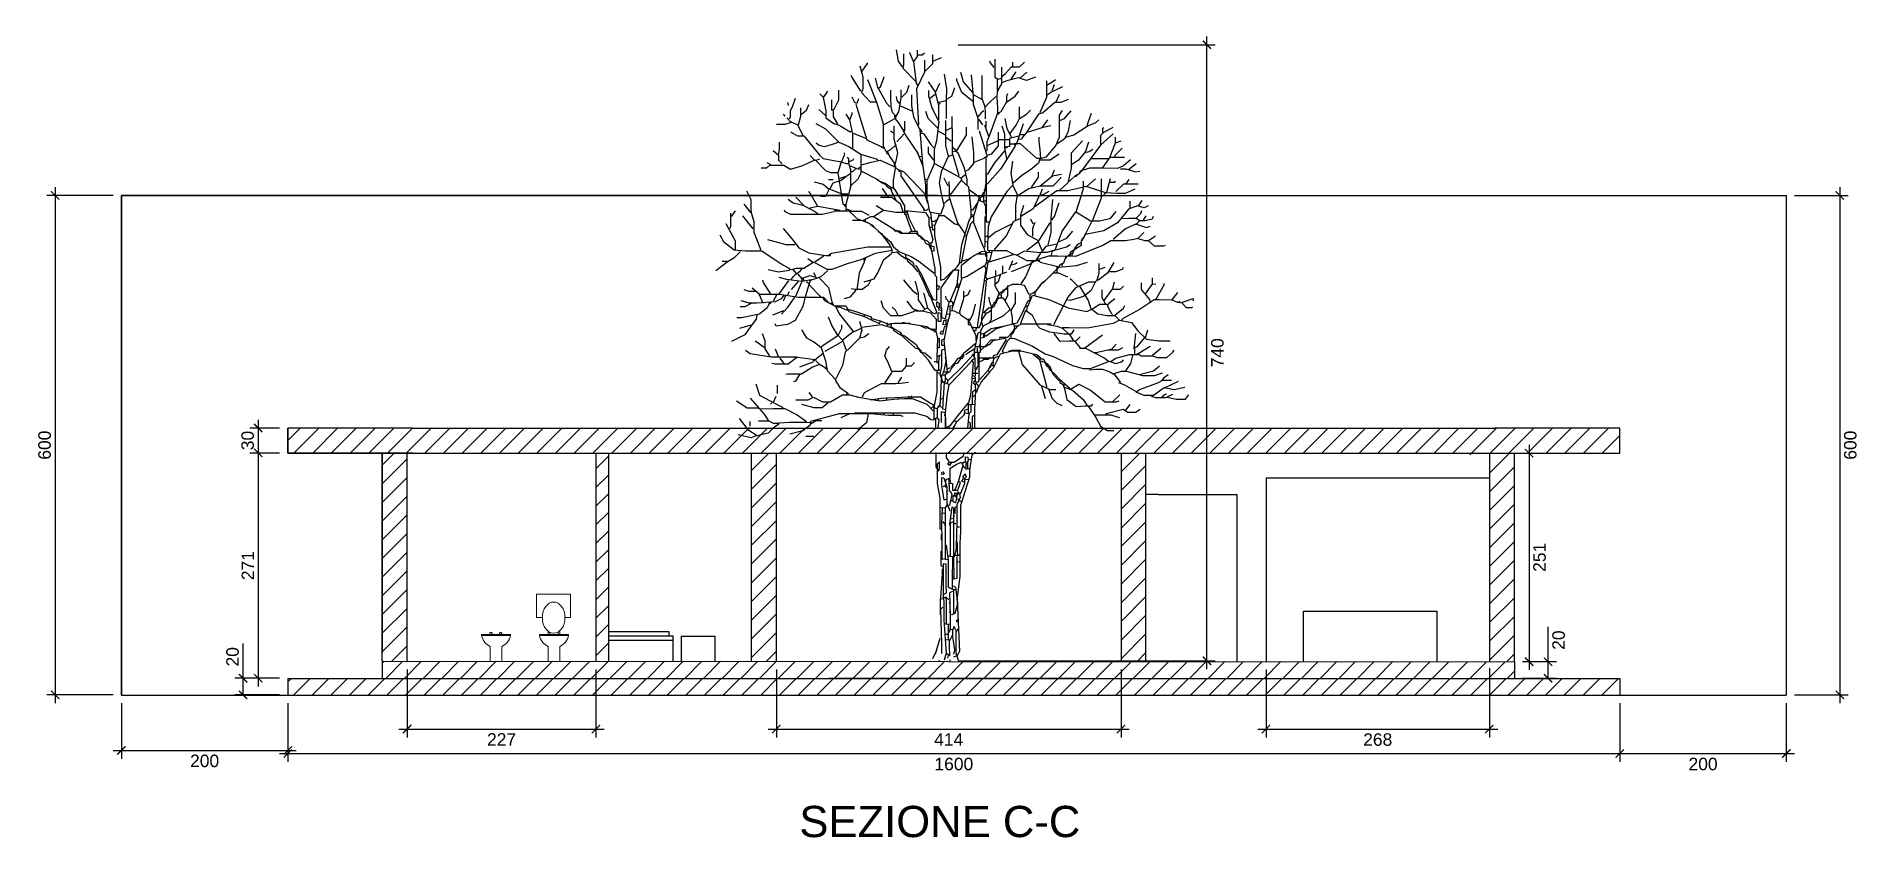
# Model space of a CAD drawing. Header units: centimetres. Extents: x -3096 to 17897, y -3131 to 15798.
# Drawn here: x 12028 to 14217, y 1868 to 2830 of the extents above; entities that cross this region are included whole.
import ezdxf

# ---------------------------------------------------------------- set-up
doc = ezdxf.new("R2010")
doc.units = ezdxf.units.CM
doc.layers.add('A-ANNO SYMB', color=3, linetype='Continuous', lineweight=13)
doc.styles.get("Standard").update_dxf_attribs({"font": 'Arial.ttf'})
doc.dimstyles.new('1_100', dxfattribs={"dimtxt": 15, "dimasz": 10, "dimexe": 10, "dimexo": 10, "dimgap": 5, "dimtad": 2, "dimdec": 0, "dimtxsty": 'Standard', "dimblk": 'ARCHTICK', "dimcen": 2.5, "dimdle": 10, "dimadec": 0, "dimazin": 0, "dimtfac": 1, "dimtdec": 0, "dimtmove": 0, "dimatfit": 3, "dimldrblk": 'ARCHTICK', "dimfxl": 1, "dimarcsym": 0})

msp = doc.modelspace()

# ---------------------------------------------------------------- texts
at = {"insert": (12944.4, 1906), "char_height": 37.5, "attachment_point": 1}
msp.add_mtext_dynamic_manual_height_columns('SEZIONE C-C', width=1214.889, gutter_width=12.5, heights=[0], dxfattribs=at)

# ---------------------------------------------------------------- blocks, each defined once
blk = doc.blocks.new('_ArchTick')
at = {"color": 0, "linetype": 'ByBlock', "const_width": 0.15}
blk.add_lwpolyline([(-0.5, -0.5), (0.5, 0.5)], dxfattribs=at)
blk = doc.blocks.new('*D37')
at = {"layer": 'A-ANNO SYMB', "color": 0, "lineweight": -2, "transparency": 16777216}
for p, q in [((12050.5, 2649.3), (12050.5, 2029.3)), ((12120, 2639.3), (12040.5, 2639.3)), ((12120, 2039.3), (12040.5, 2039.3))]:
    blk.add_line(p, q, dxfattribs=at)
at = {"layer": 'Defpoints', "color": 0, "transparency": 16777216}
for p in [(12130, 2639.3), (12050.5, 2039.3), (12130, 2039.3)]:
    blk.add_point(p, dxfattribs=at)
at = {"layer": 'A-ANNO SYMB', "color": 0, "lineweight": -2, "transparency": 16777216, "xscale": 10, "yscale": 10, "zscale": 10}
for p, rotation in [((12050.5, 2639.3), 90), ((12050.5, 2039.3), 270)]:
    blk.add_blockref('_ArchTick', p, dxfattribs=dict(at, rotation=rotation))
at = {"layer": 'A-ANNO SYMB', "color": 0, "transparency": 16777216, "insert": (12037.8, 2339.3), "char_height": 15, "attachment_point": 5, "rotation": 90}
blk.add_mtext('600', dxfattribs=at)
blk = doc.blocks.new('*D38')
at = {"layer": 'A-ANNO SYMB', "color": 0, "lineweight": -2, "transparency": 16777216}
for p, q in [((14194.3, 2649.3), (14194.3, 2029.3)), ((14140, 2639.3), (14204.3, 2639.3)), ((14140, 2039.3), (14204.3, 2039.3))]:
    blk.add_line(p, q, dxfattribs=at)
at = {"layer": 'Defpoints', "color": 0, "transparency": 16777216}
for p in [(14130, 2639.3), (14130, 2039.3), (14194.3, 2039.3)]:
    blk.add_point(p, dxfattribs=at)
at = {"layer": 'A-ANNO SYMB', "color": 0, "lineweight": -2, "transparency": 16777216, "xscale": 10, "yscale": 10, "zscale": 10}
for p, rotation in [((14194.3, 2639.3), 90), ((14194.3, 2039.3), 270)]:
    blk.add_blockref('_ArchTick', p, dxfattribs=dict(at, rotation=rotation))
at = {"layer": 'A-ANNO SYMB', "color": 0, "transparency": 16777216, "insert": (14206.9, 2339.3), "char_height": 15, "attachment_point": 5, "rotation": 90}
blk.add_mtext('600', dxfattribs=at)
blk = doc.blocks.new('*D39')
at = {"layer": 'A-ANNO SYMB', "color": 0, "lineweight": -2, "transparency": 16777216}
for p, q in [((12130, 2029.3), (12130, 1962.6)), ((12330, 2029.3), (12330, 1962.6)), ((12120, 1972.6), (12340, 1972.6))]:
    blk.add_line(p, q, dxfattribs=at)
at = {"layer": 'Defpoints', "color": 0, "transparency": 16777216}
for p in [(12130, 2039.3), (12330, 2039.3), (12330, 1972.6)]:
    blk.add_point(p, dxfattribs=at)
at = {"layer": 'A-ANNO SYMB', "color": 0, "lineweight": -2, "transparency": 16777216, "xscale": 10, "yscale": 10, "zscale": 10, "rotation": 180}
blk.add_blockref('_ArchTick', (12130, 1972.6), dxfattribs=at)
at = {"layer": 'A-ANNO SYMB', "color": 0, "lineweight": -2, "transparency": 16777216, "xscale": 10, "yscale": 10, "zscale": 10}
blk.add_blockref('_ArchTick', (12330, 1972.6), dxfattribs=at)
at = {"layer": 'A-ANNO SYMB', "color": 0, "transparency": 16777216, "insert": (12230, 1960), "char_height": 15, "attachment_point": 5}
blk.add_mtext('200', dxfattribs=at)
blk = doc.blocks.new('*D40')
at = {"layer": 'A-ANNO SYMB', "color": 0, "lineweight": -2, "transparency": 16777216}
for p, q in [((12330, 2029.3), (12330, 1958.9)), ((13930, 2029.3), (13930, 1958.9)), ((12320, 1968.9), (13940, 1968.9))]:
    blk.add_line(p, q, dxfattribs=at)
at = {"layer": 'Defpoints', "color": 0, "transparency": 16777216}
for p in [(12330, 2039.3), (13930, 2039.3), (13930, 1968.9)]:
    blk.add_point(p, dxfattribs=at)
at = {"layer": 'A-ANNO SYMB', "color": 0, "lineweight": -2, "transparency": 16777216, "xscale": 10, "yscale": 10, "zscale": 10, "rotation": 180}
blk.add_blockref('_ArchTick', (12330, 1968.9), dxfattribs=at)
at = {"layer": 'A-ANNO SYMB', "color": 0, "lineweight": -2, "transparency": 16777216, "xscale": 10, "yscale": 10, "zscale": 10}
blk.add_blockref('_ArchTick', (13930, 1968.9), dxfattribs=at)
at = {"layer": 'A-ANNO SYMB', "color": 0, "transparency": 16777216, "insert": (13130, 1956.2), "char_height": 15, "attachment_point": 5}
blk.add_mtext('1600', dxfattribs=at)
blk = doc.blocks.new('*D41')
at = {"layer": 'A-ANNO SYMB', "color": 0, "lineweight": -2, "transparency": 16777216}
for p, q in [((13930, 2029.3), (13930, 1958.9)), ((14130, 2029.3), (14130, 1958.9)), ((13920, 1968.9), (14140, 1968.9))]:
    blk.add_line(p, q, dxfattribs=at)
at = {"layer": 'Defpoints', "color": 0, "transparency": 16777216}
for p in [(13930, 2039.3), (14130, 2039.3), (14130, 1968.9)]:
    blk.add_point(p, dxfattribs=at)
at = {"layer": 'A-ANNO SYMB', "color": 0, "lineweight": -2, "transparency": 16777216, "xscale": 10, "yscale": 10, "zscale": 10, "rotation": 180}
blk.add_blockref('_ArchTick', (13930, 1968.9), dxfattribs=at)
at = {"layer": 'A-ANNO SYMB', "color": 0, "lineweight": -2, "transparency": 16777216, "xscale": 10, "yscale": 10, "zscale": 10}
blk.add_blockref('_ArchTick', (14130, 1968.9), dxfattribs=at)
at = {"layer": 'A-ANNO SYMB', "color": 0, "transparency": 16777216, "insert": (14030, 1956.2), "char_height": 15, "attachment_point": 5}
blk.add_mtext('200', dxfattribs=at)
blk = doc.blocks.new('*D42')
at = {"layer": 'A-ANNO SYMB', "color": 0, "lineweight": -2, "transparency": 16777216}
for p, q in [((12294.4, 2369.9), (12294.4, 2319.9)), ((12320, 2359.9), (12284.4, 2359.9)), ((12320, 2329.9), (12284.4, 2329.9))]:
    blk.add_line(p, q, dxfattribs=at)
at = {"layer": 'Defpoints', "color": 0, "transparency": 16777216}
for p in [(12330, 2359.9), (12294.4, 2329.9), (12330, 2329.9)]:
    blk.add_point(p, dxfattribs=at)
at = {"layer": 'A-ANNO SYMB', "color": 0, "lineweight": -2, "transparency": 16777216, "xscale": 10, "yscale": 10, "zscale": 10}
for p, rotation in [((12294.4, 2359.9), 90), ((12294.4, 2329.9), 270)]:
    blk.add_blockref('_ArchTick', p, dxfattribs=dict(at, rotation=rotation))
at = {"layer": 'A-ANNO SYMB', "color": 0, "transparency": 16777216, "insert": (12281.7, 2344.9), "char_height": 15, "attachment_point": 5, "rotation": 90}
blk.add_mtext('30', dxfattribs=at)
blk = doc.blocks.new('*D43')
at = {"layer": 'A-ANNO SYMB', "color": 0, "lineweight": -2, "transparency": 16777216}
for p, q in [((12320, 2329.9), (12284.4, 2329.9)), ((12294.4, 2339.9), (12294.4, 2049.3)), ((12320, 2059.3), (12284.4, 2059.3))]:
    blk.add_line(p, q, dxfattribs=at)
at = {"layer": 'Defpoints', "color": 0, "transparency": 16777216}
for p in [(12330, 2329.9), (12294.4, 2059.3), (12330, 2059.3)]:
    blk.add_point(p, dxfattribs=at)
at = {"layer": 'A-ANNO SYMB', "color": 0, "lineweight": -2, "transparency": 16777216, "xscale": 10, "yscale": 10, "zscale": 10}
for p, rotation in [((12294.4, 2329.9), 90), ((12294.4, 2059.3), 270)]:
    blk.add_blockref('_ArchTick', p, dxfattribs=dict(at, rotation=rotation))
at = {"layer": 'A-ANNO SYMB', "color": 0, "transparency": 16777216, "insert": (12281.9, 2194.6), "char_height": 15, "attachment_point": 5, "rotation": 90}
blk.add_mtext('271', dxfattribs=at)
blk = doc.blocks.new('*D44')
at = {"layer": 'A-ANNO SYMB', "color": 0, "lineweight": -2, "transparency": 16777216}
for p, q in [((12276.2, 2059.3), (12276.2, 2101)), ((12320, 2059.3), (12266.2, 2059.3)), ((12276.2, 2039.3), (12276.2, 2069.3)), ((12320, 2039.3), (12266.2, 2039.3))]:
    blk.add_line(p, q, dxfattribs=at)
at = {"layer": 'Defpoints', "color": 0, "transparency": 16777216}
for p in [(12330, 2059.3), (12276.2, 2039.3), (12330, 2039.3)]:
    blk.add_point(p, dxfattribs=at)
at = {"layer": 'A-ANNO SYMB', "color": 0, "lineweight": -2, "transparency": 16777216, "xscale": 10, "yscale": 10, "zscale": 10}
for p, rotation in [((12276.2, 2059.3), 90), ((12276.2, 2039.3), 270)]:
    blk.add_blockref('_ArchTick', p, dxfattribs=dict(at, rotation=rotation))
at = {"layer": 'A-ANNO SYMB', "color": 0, "transparency": 16777216, "insert": (12263.6, 2085.1), "char_height": 15, "attachment_point": 5, "rotation": 90}
blk.add_mtext('20', dxfattribs=at)
blk = doc.blocks.new('*D45')
at = {"layer": 'A-ANNO SYMB', "color": 0, "lineweight": -2, "transparency": 16777216}
for p, q in [((13783.3, 2329.9), (13831, 2329.9)), ((13821, 2339.9), (13821, 2069.3)), ((13813.3, 2079.3), (13831, 2079.3))]:
    blk.add_line(p, q, dxfattribs=at)
at = {"layer": 'Defpoints', "color": 0, "transparency": 16777216}
for p in [(13773.3, 2329.9), (13803.3, 2079.3), (13821, 2079.3)]:
    blk.add_point(p, dxfattribs=at)
at = {"layer": 'A-ANNO SYMB', "color": 0, "lineweight": -2, "transparency": 16777216, "xscale": 10, "yscale": 10, "zscale": 10}
for p, rotation in [((13821, 2329.9), 90), ((13821, 2079.3), 270)]:
    blk.add_blockref('_ArchTick', p, dxfattribs=dict(at, rotation=rotation))
at = {"layer": 'A-ANNO SYMB', "color": 0, "transparency": 16777216, "insert": (13833.6, 2204.6), "char_height": 15, "attachment_point": 5, "rotation": 90}
blk.add_mtext('251', dxfattribs=at)
blk = doc.blocks.new('*D46')
at = {"layer": 'A-ANNO SYMB', "color": 0, "lineweight": -2, "transparency": 16777216}
for p, q in [((13843.8, 2079.3), (13843.8, 2121)), ((13843.8, 2059.3), (13843.8, 2089.3)), ((13813.3, 2079.3), (13853.8, 2079.3)), ((13813.3, 2059.3), (13853.8, 2059.3))]:
    blk.add_line(p, q, dxfattribs=at)
at = {"layer": 'Defpoints', "color": 0, "transparency": 16777216}
for p in [(13803.3, 2079.3), (13803.3, 2059.3), (13843.8, 2059.3)]:
    blk.add_point(p, dxfattribs=at)
at = {"layer": 'A-ANNO SYMB', "color": 0, "lineweight": -2, "transparency": 16777216, "xscale": 10, "yscale": 10, "zscale": 10}
for p, rotation in [((13843.8, 2079.3), 90), ((13843.8, 2059.3), 270)]:
    blk.add_blockref('_ArchTick', p, dxfattribs=dict(at, rotation=rotation))
at = {"layer": 'A-ANNO SYMB', "color": 0, "transparency": 16777216, "insert": (13856.5, 2105.1), "char_height": 15, "attachment_point": 5, "rotation": 90}
blk.add_mtext('20', dxfattribs=at)
blk = doc.blocks.new('*D53')
at = {"layer": 'A-ANNO SYMB', "color": 0, "lineweight": -2, "transparency": 16777216}
for p, q in [((13434, 2070.3), (13434, 2830.3)), ((13135.2, 2820.3), (13444, 2820.3)), ((13135.2, 2080.3), (13444, 2080.3))]:
    blk.add_line(p, q, dxfattribs=at)
at = {"layer": 'Defpoints', "color": 0, "transparency": 16777216}
for p in [(13125.2, 2820.3), (13434, 2820.3), (13125.2, 2080.3)]:
    blk.add_point(p, dxfattribs=at)
at = {"layer": 'A-ANNO SYMB', "color": 0, "lineweight": -2, "transparency": 16777216, "xscale": 10, "yscale": 10, "zscale": 10}
for p, rotation in [((13434, 2820.3), 90), ((13434, 2080.3), 270)]:
    blk.add_blockref('_ArchTick', p, dxfattribs=dict(at, rotation=rotation))
at = {"layer": 'A-ANNO SYMB', "color": 0, "transparency": 16777216, "insert": (13446.7, 2450.3), "char_height": 15, "attachment_point": 5, "rotation": 90}
blk.add_mtext('740', dxfattribs=at)
blk = doc.blocks.new('*D75')
at = {"layer": 'A-ANNO SYMB', "color": 0, "lineweight": -2, "transparency": 16777216}
for p, q in [((12473.3, 2069.9), (12473.3, 1988.3)), ((12700, 2069.9), (12700, 1988.3)), ((12463.3, 1998.3), (12710, 1998.3))]:
    blk.add_line(p, q, dxfattribs=at)
at = {"layer": 'Defpoints', "color": 0, "transparency": 16777216}
for p in [(12473.3, 2079.9), (12700, 2079.9), (12700, 1998.3)]:
    blk.add_point(p, dxfattribs=at)
at = {"layer": 'A-ANNO SYMB', "color": 0, "lineweight": -2, "transparency": 16777216, "xscale": 10, "yscale": 10, "zscale": 10, "rotation": 180}
blk.add_blockref('_ArchTick', (12473.3, 1998.3), dxfattribs=at)
at = {"layer": 'A-ANNO SYMB', "color": 0, "lineweight": -2, "transparency": 16777216, "xscale": 10, "yscale": 10, "zscale": 10}
blk.add_blockref('_ArchTick', (12700, 1998.3), dxfattribs=at)
at = {"layer": 'A-ANNO SYMB', "color": 0, "transparency": 16777216, "insert": (12586.7, 1985.8), "char_height": 15, "attachment_point": 5}
blk.add_mtext('227', dxfattribs=at)
blk = doc.blocks.new('*D76')
at = {"layer": 'A-ANNO SYMB', "color": 0, "lineweight": -2, "transparency": 16777216}
for p, q in [((12916.8, 2069.9), (12916.8, 1988.3)), ((13330.8, 2069.9), (13330.8, 1988.3)), ((12906.8, 1998.3), (13340.8, 1998.3))]:
    blk.add_line(p, q, dxfattribs=at)
at = {"layer": 'Defpoints', "color": 0, "transparency": 16777216}
for p in [(12916.8, 2079.9), (13330.8, 2079.9), (13330.8, 1998.3)]:
    blk.add_point(p, dxfattribs=at)
at = {"layer": 'A-ANNO SYMB', "color": 0, "lineweight": -2, "transparency": 16777216, "xscale": 10, "yscale": 10, "zscale": 10, "rotation": 180}
blk.add_blockref('_ArchTick', (12916.8, 1998.3), dxfattribs=at)
at = {"layer": 'A-ANNO SYMB', "color": 0, "lineweight": -2, "transparency": 16777216, "xscale": 10, "yscale": 10, "zscale": 10}
blk.add_blockref('_ArchTick', (13330.8, 1998.3), dxfattribs=at)
at = {"layer": 'A-ANNO SYMB', "color": 0, "transparency": 16777216, "insert": (13123.8, 1985.8), "char_height": 15, "attachment_point": 5}
blk.add_mtext('414', dxfattribs=at)
blk = doc.blocks.new('*D77')
at = {"layer": 'A-ANNO SYMB', "color": 0, "lineweight": -2, "transparency": 16777216}
for p, q in [((13505, 2069.9), (13505, 1988.3)), ((13773.3, 2071.3), (13773.3, 1988.3)), ((13495, 1998.3), (13783.3, 1998.3))]:
    blk.add_line(p, q, dxfattribs=at)
at = {"layer": 'Defpoints', "color": 0, "transparency": 16777216}
for p in [(13505, 2079.9), (13773.3, 2081.3), (13773.3, 1998.3)]:
    blk.add_point(p, dxfattribs=at)
at = {"layer": 'A-ANNO SYMB', "color": 0, "lineweight": -2, "transparency": 16777216, "xscale": 10, "yscale": 10, "zscale": 10, "rotation": 180}
blk.add_blockref('_ArchTick', (13505, 1998.3), dxfattribs=at)
at = {"layer": 'A-ANNO SYMB', "color": 0, "lineweight": -2, "transparency": 16777216, "xscale": 10, "yscale": 10, "zscale": 10}
blk.add_blockref('_ArchTick', (13773.3, 1998.3), dxfattribs=at)
at = {"layer": 'A-ANNO SYMB', "color": 0, "transparency": 16777216, "insert": (13639.2, 1985.6), "char_height": 15, "attachment_point": 5}
blk.add_mtext('268', dxfattribs=at)

# ---------------------------------------------------------------- dimensions: what is measured, and where the dimension line sits
at = {"layer": 'A-ANNO SYMB'}
for base, p1, p2, picture, middle in [((13434, 2820.3), (13125.2, 2080.3), (13125.2, 2820.3), '*D53', (13446.7, 2450.3)), ((12050.5, 2039.3), (12130, 2639.3), (12130, 2039.3), '*D37', (12037.8, 2339.3)), ((14194.3, 2039.3), (14130, 2639.3), (14130, 2039.3), '*D38', (14206.9, 2339.3)), ((12294.4, 2059.3), (12330, 2329.9), (12330, 2059.3), '*D43', (12281.9, 2194.6)), ((13821, 2079.3), (13773.3, 2329.9), (13803.3, 2079.3), '*D45', (13833.6, 2204.6))]:
    dim = msp.add_linear_dim(base=base, p1=p1, p2=p2, angle=90, dimstyle='1_100', dxfattribs=at)
    dim.commit()
    dim.dimension.update_dxf_attribs({"geometry": picture, "text_midpoint": middle})
for base, p1, p2, picture, middle in [((12294.4, 2329.9), (12330, 2359.9), (12330, 2329.9), '*D42', (12294.4, 2344.9)), ((13843.8, 2059.3), (13803.3, 2079.3), (13803.3, 2059.3), '*D46', (13843.8, 2105.1)), ((12276.2, 2039.3), (12330, 2059.3), (12330, 2039.3), '*D44', (12276.2, 2085.1))]:
    dim = msp.add_linear_dim(base=base, p1=p1, p2=p2, angle=90, dimstyle='1_100', dxfattribs=at)
    dim.commit()
    dim.dimension.update_dxf_attribs({"geometry": picture, "text_midpoint": middle, "dimtype": 160})
for base, p1, p2, picture, middle in [((12700, 1998.3), (12473.3, 2079.9), (12700, 2079.9), '*D75', (12586.7, 1998.3)), ((12330, 1972.6), (12130, 2039.3), (12330, 2039.3), '*D39', (12230, 1972.6)), ((13930, 1968.9), (12330, 2039.3), (13930, 2039.3), '*D40', (13130, 1968.9)), ((14130, 1968.9), (13930, 2039.3), (14130, 2039.3), '*D41', (14030, 1968.9))]:
    dim = msp.add_linear_dim(base=base, p1=p1, p2=p2, dimstyle='1_100', dxfattribs=at)
    dim.commit()
    dim.dimension.update_dxf_attribs({"geometry": picture, "text_midpoint": middle, "dimtype": 160})
for base, p1, p2, picture, middle in [((13330.8, 1998.3), (12916.8, 2079.9), (13330.8, 2079.9), '*D76', (13123.8, 1985.8)), ((13773.3, 1998.3), (13505, 2079.9), (13773.3, 2081.3), '*D77', (13639.2, 1985.6))]:
    dim = msp.add_linear_dim(base=base, p1=p1, p2=p2, dimstyle='1_100', dxfattribs=at)
    dim.commit()
    dim.dimension.update_dxf_attribs({"geometry": picture, "text_midpoint": middle})

# ---------------------------------------------------------------- hatches: boundary and pattern name
at = {"transparency": 33554508}
h = msp.add_hatch(dxfattribs=at)
h.set_pattern_fill('ANSI31', color=256, scale=5)
h.set_pattern_definition([(45, (10118.907, 0), (-11.22532, 11.22532), [])])
h.paths.add_polyline_path([(13803.3, 2079.2), (12443.3, 2079.9), (12443.3, 2059.2), (13803.3, 2059.2)])
h = msp.add_hatch(dxfattribs=at)
h.set_pattern_fill('ANSI31', color=256, scale=5)
h.set_pattern_definition([(45, (10125.583, -14.767), (-11.22532, 11.22532), [])])
h.paths.add_polyline_path([(12330, 2059.2), (12330, 2039.2), (13930, 2039.2), (13930, 2059.2)])

# ---------------------------------------------------------------- linework, layer by layer
for p, q in [((12130, 2639.2), (14130, 2639.2)), ((12130, 2039.2), (12130, 2639.2)), ((13110.8, 2639.2), (12130, 2639.2)), ((12130, 2639.2), (12130, 2039.2)), ((14130, 2639.2), (14130, 2039.2)), ((12480, 2359.9), (12330, 2359.9)), ((12330, 2359.9), (12330, 2329.9)), ((12330, 2329.9), (12330, 2359.9)), ((12480, 2359.9), (13780, 2359.9)), ((13930, 2359.9), (13780, 2359.9)), ((13930, 2329.9), (13930, 2359.9)), ((12330, 2329.9), (13780, 2329.9)), ((12480, 2329.9), (12330, 2329.9)), ((12443.3, 2079.9), (12443.3, 2329.9)), ((12443.3, 2329.9), (12443.3, 2089.9)), ((12443.3, 2079.9), (12443.3, 2329.9)), ((12473.3, 2079.9), (12473.3, 2329.9)), ((12700, 2329.9), (12700, 2079.9)), ((12715, 2329.9), (12715, 2079.9)), ((12886.8, 2079.9), (12886.8, 2329.9)), ((12916.8, 2079.9), (12916.8, 2329.9)), ((12980, 2329.9), (13280, 2329.9)), ((13330.8, 2329.9), (13330.8, 2079.9)), ((13330.8, 2329.9), (13330.8, 2079.9)), ((13360.8, 2079.9), (13360.8, 2329.9)), ((13773.3, 2329.9), (13773.3, 2079.2)), ((13780, 2329.9), (13930, 2329.9)), ((13803.3, 2079.2), (13803.3, 2329.9)), ((13505, 2299.9), (13505, 2079.9)), ((13505, 2299.9), (13773.3, 2299.9)), ((13375.5, 2279.9), (13360.8, 2279.9)), ((13375.5, 2279.9), (13470, 2279.9)), ((13470, 2279.9), (13470, 2079.9)), ((13550, 2079.9), (13550, 2139.9)), ((13550, 2139.9), (13710, 2139.9)), ((13710, 2139.9), (13710, 2079.9)), ((12788, 2114.9), (12715, 2114.9)), ((12793, 2109.9), (12715, 2109.9)), ((12715, 2104.9), (12793, 2104.9)), ((12788, 2109.9), (12788, 2114.9)), ((12793, 2079.9), (12793, 2109.9)), ((12803, 2079.9), (12803, 2109.9)), ((12803, 2109.9), (12843, 2109.9)), ((12843, 2109.9), (12843, 2079.9)), ((12443.3, 2079.9), (13803.3, 2079.2)), ((12443.3, 2079.9), (12443.3, 2059.2)), ((12330, 2059.2), (13930, 2059.2)), ((12330, 2059.2), (12330, 2039.2)), ((12480, 2059.2), (12480, 2059.2)), ((13280, 2059.2), (12980, 2059.2)), ((13803.3, 2079.2), (13803.3, 2059.2)), ((13930, 2059.2), (13930, 2039.2)), ((12130, 2039.2), (12330, 2039.2)), ((12330, 2043.1), (12330, 2043.1)), ((12330, 2039.2), (13930, 2039.2)), ((13930, 2039.2), (14130, 2039.2))]:
    msp.add_line(p, q)
at = {"linetype": 'Continuous', "transparency": 33554508}
for p, q in [((12330, 2345), (12344.9, 2359.9)), ((12337.3, 2329.9), (12367.3, 2359.9)), ((12359.8, 2329.9), (12389.8, 2359.9)), ((12382.2, 2329.9), (12412.2, 2359.9)), ((12404.7, 2329.9), (12434.7, 2359.9)), ((12427.1, 2329.9), (12457.1, 2359.9)), ((12449.6, 2329.9), (12479.6, 2359.9)), ((12472, 2329.9), (12502, 2359.9)), ((12494.5, 2329.9), (12524.5, 2359.9)), ((12516.9, 2329.9), (12546.9, 2359.9)), ((12539.4, 2329.9), (12569.4, 2359.9)), ((12561.8, 2329.9), (12591.8, 2359.9)), ((12584.3, 2329.9), (12614.3, 2359.9)), ((12606.7, 2329.9), (12636.7, 2359.9)), ((12629.2, 2329.9), (12659.2, 2359.9)), ((12651.6, 2329.9), (12681.6, 2359.9)), ((12674.1, 2329.9), (12704.1, 2359.9)), ((12696.5, 2329.9), (12726.5, 2359.9)), ((12719, 2329.9), (12749, 2359.9)), ((12741.4, 2329.9), (12771.4, 2359.9)), ((12763.9, 2329.9), (12793.9, 2359.9)), ((12786.3, 2329.9), (12816.3, 2359.9)), ((12808.8, 2329.9), (12838.8, 2359.9)), ((12831.2, 2329.9), (12861.2, 2359.9)), ((12853.7, 2329.9), (12883.7, 2359.9)), ((12876.1, 2329.9), (12906.1, 2359.9)), ((12898.6, 2329.9), (12928.6, 2359.9)), ((12921, 2329.9), (12951, 2359.9)), ((12943.5, 2329.9), (12973.5, 2359.9)), ((12965.9, 2329.9), (12995.9, 2359.9)), ((12988.4, 2329.9), (13018.4, 2359.9)), ((13010.8, 2329.9), (13040.8, 2359.9)), ((13033.3, 2329.9), (13063.3, 2359.9)), ((13055.7, 2329.9), (13085.7, 2359.9)), ((13078.2, 2329.9), (13108.2, 2359.9)), ((13100.7, 2329.9), (13130.7, 2359.9)), ((13123.1, 2329.9), (13153.1, 2359.9)), ((13145.6, 2329.9), (13175.6, 2359.9)), ((13168, 2329.9), (13198, 2359.9)), ((13190.5, 2329.9), (13220.5, 2359.9)), ((13212.9, 2329.9), (13242.9, 2359.9)), ((13235.4, 2329.9), (13265.4, 2359.9)), ((13257.8, 2329.9), (13287.8, 2359.9)), ((13280.3, 2329.9), (13310.3, 2359.9)), ((13302.7, 2329.9), (13332.7, 2359.9)), ((13325.2, 2329.9), (13355.2, 2359.9)), ((13347.6, 2329.9), (13377.6, 2359.9)), ((13370.1, 2329.9), (13400.1, 2359.9)), ((13392.5, 2329.9), (13422.5, 2359.9)), ((13415, 2329.9), (13445, 2359.9)), ((13437.4, 2329.9), (13467.4, 2359.9)), ((13459.9, 2329.9), (13489.9, 2359.9)), ((13482.3, 2329.9), (13512.3, 2359.9)), ((13504.8, 2329.9), (13534.8, 2359.9)), ((13527.2, 2329.9), (13557.2, 2359.9)), ((13549.7, 2329.9), (13579.7, 2359.9)), ((13572.1, 2329.9), (13602.1, 2359.9)), ((13594.6, 2329.9), (13624.6, 2359.9)), ((13617, 2329.9), (13647, 2359.9)), ((13639.5, 2329.9), (13669.5, 2359.9)), ((13661.9, 2329.9), (13691.9, 2359.9)), ((13684.4, 2329.9), (13714.4, 2359.9)), ((13706.8, 2329.9), (13736.8, 2359.9)), ((13729.3, 2329.9), (13759.3, 2359.9)), ((13751.7, 2329.9), (13781.7, 2359.9)), ((13774.2, 2329.9), (13804.2, 2359.9)), ((13796.6, 2329.9), (13826.6, 2359.9)), ((13819.1, 2329.9), (13849.1, 2359.9)), ((13841.5, 2329.9), (13871.5, 2359.9)), ((13864, 2329.9), (13894, 2359.9)), ((13886.4, 2329.9), (13916.4, 2359.9)), ((13908.9, 2329.9), (13930, 2351)), ((12443.3, 2315.4), (12457.8, 2329.9)), ((12443.3, 2293), (12473.3, 2323)), ((12700, 2310.9), (12715, 2325.9)), ((12886.8, 2308.8), (12907.9, 2329.9)), ((13280, 2329.6), (13280.3, 2329.9)), ((13330.8, 2307.2), (13353.5, 2329.9)), ((13750, 2328.2), (13751.7, 2329.9)), ((13773.3, 2305.7), (13797.5, 2329.9)), ((12443.3, 2270.5), (12473.3, 2300.5)), ((12700, 2288.4), (12715, 2303.4)), ((12886.8, 2286.4), (12916.8, 2316.4)), ((13330.8, 2284.7), (13360.8, 2314.7)), ((13773.3, 2283.3), (13803.3, 2313.3)), ((12443.3, 2248.1), (12473.3, 2278.1)), ((12700, 2266), (12715, 2281)), ((12886.8, 2263.9), (12916.8, 2293.9)), ((13330.8, 2262.3), (13360.8, 2292.3)), ((13773.3, 2260.8), (13803.3, 2290.8)), ((12443.3, 2225.6), (12473.3, 2255.6)), ((12700, 2243.5), (12715, 2258.5)), ((12886.8, 2241.5), (12916.8, 2271.5)), ((13330.8, 2239.8), (13360.8, 2269.8)), ((13773.3, 2238.4), (13803.3, 2268.4)), ((12443.3, 2203.2), (12473.3, 2233.2)), ((12700, 2221.1), (12715, 2236.1)), ((12886.8, 2219), (12916.8, 2249)), ((13330.8, 2217.4), (13360.8, 2247.4)), ((13773.3, 2215.9), (13803.3, 2245.9)), ((12443.3, 2180.7), (12473.3, 2210.7)), ((12700, 2198.6), (12715, 2213.6)), ((12886.8, 2196.6), (12916.8, 2226.6)), ((13330.8, 2194.9), (13360.8, 2224.9)), ((13773.3, 2193.5), (13803.3, 2223.5)), ((12700, 2176.2), (12715, 2191.2)), ((12886.8, 2174.1), (12916.8, 2204.1)), ((13330.8, 2172.5), (13360.8, 2202.5)), ((13773.3, 2171), (13803.3, 2201)), ((12443.3, 2158.3), (12473.3, 2188.3)), ((12700, 2153.7), (12715, 2168.7)), ((12886.8, 2151.7), (12916.8, 2181.7)), ((13330.8, 2150), (13360.8, 2180)), ((13773.3, 2148.6), (13803.3, 2178.6)), ((12443.3, 2135.8), (12473.3, 2165.8)), ((12700, 2131.3), (12715, 2146.3)), ((12886.8, 2129.2), (12916.8, 2159.2)), ((13330.8, 2127.6), (13360.8, 2157.6)), ((13773.3, 2126.1), (13803.3, 2156.1)), ((12443.3, 2113.3), (12473.3, 2143.3)), ((12700, 2108.8), (12715, 2123.8)), ((12886.8, 2106.8), (12916.8, 2136.8)), ((13330.8, 2105.1), (13360.8, 2135.1)), ((13773.3, 2103.7), (13803.3, 2133.7)), ((12443.3, 2090.9), (12473.3, 2120.9)), ((12700, 2086.4), (12715, 2101.4)), ((12886.8, 2084.3), (12916.8, 2114.3)), ((13330.8, 2082.7), (13360.8, 2112.7)), ((13773.3, 2081.2), (13803.3, 2111.2)), ((12454.8, 2079.9), (12473.3, 2098.4)), ((12904.8, 2079.9), (12916.8, 2091.9)), ((13350.5, 2079.9), (13360.8, 2090.2)), ((13794.5, 2079.9), (13803.3, 2088.8))]:
    msp.add_line(p, q, dxfattribs=at)
at = {"color": 7, "lineweight": 0}
for p, q in [((12628.7, 2132.1), (12628.7, 2160.2)), ((12628.7, 2160.2), (12669.5, 2160.2)), ((12669.5, 2160.2), (12669.5, 2132.1)), ((12635.8, 2132.1), (12628.7, 2132.1)), ((12669.5, 2132.1), (12662.9, 2132.1)), ((12562.5, 2110.6), (12562.5, 2112)), ((12562.5, 2112), (12597.6, 2112)), ((12597.6, 2110.6), (12562.5, 2110.6)), ((12572.8, 2112), (12572.8, 2114.1)), ((12572.8, 2114.1), (12574.9, 2114.1)), ((12574.9, 2114.1), (12574.9, 2112)), ((12584.7, 2112), (12584.7, 2114.1)), ((12584.7, 2114.1), (12586.8, 2114.1)), ((12586.8, 2114.1), (12586.8, 2112)), ((12597.6, 2112), (12597.6, 2110.6)), ((12632.1, 2110.6), (12632.1, 2112)), ((12632.1, 2112), (12667.2, 2112)), ((12667.2, 2110.6), (12632.1, 2110.6)), ((12642.7, 2112), (12642.7, 2115.1)), ((12644.8, 2112), (12644.8, 2114.1)), ((12654.6, 2112), (12654.6, 2114.4)), ((12656.7, 2112), (12656.7, 2115.5)), ((12667.2, 2112), (12667.2, 2110.6)), ((12573.1, 2097.4), (12573.1, 2079.9)), ((12587.1, 2097.4), (12587.1, 2079.9)), ((12642.7, 2097.4), (12642.7, 2079.9)), ((12656.7, 2097.4), (12656.7, 2079.9))]:
    msp.add_line(p, q, dxfattribs=at)
at = {"color": 84}
for points in [[(13068.2, 2793.9), (13063.7, 2800.6), (13061, 2814.4)], [(13069.6, 2809.5), (13069.6, 2796.2), (13068.7, 2792.3), (13084.2, 2776.2)], [(13085.9, 2813.9), (13085.9, 2806.1), (13081.5, 2800), (13077, 2810.6), (13077, 2811.1)], [(13094.7, 2801.7), (13094.7, 2787.3), (13085.3, 2767.4), (13087.5, 2724.7), (13087, 2724.2)], [(13086.4, 2808.1), (13092, 2808.1), (13094.7, 2810.6)], [(13104.2, 2808.3), (13104.2, 2797.3), (13095.8, 2789), (13095.3, 2789)], [(13104.7, 2800.6), (13115.2, 2805)], [(13179.2, 2802.8), (13179.2, 2781.2), (13183.3, 2779), (13187.2, 2780.1)], [(13018.3, 2764.6), (13007.3, 2781.8), (13006.7, 2783.4)], [(13017.2, 2795.1), (13020.6, 2781.8), (13020.6, 2767.4), (13018.9, 2762.9), (13029.4, 2751.6), (13037.2, 2751.6)], [(13020, 2788.4), (13026.1, 2797.8), (13026.1, 2798.4)], [(13035.5, 2780.1), (13038.8, 2767.9), (13042.1, 2769.6), (13046, 2780.7), (13046, 2781.8)], [(13081.5, 2800), (13084.8, 2774), (13086.4, 2771.8)], [(13118.5, 2785.1), (13121, 2767.4), (13120.9, 2754.1), (13120.8, 2748.5), (13120.8, 2731.9)], [(13152.9, 2762.9), (13141.8, 2775.7), (13138.5, 2786.8)], [(13150.7, 2784), (13153.4, 2758.5), (13153.4, 2749.1), (13157.9, 2734.7), (13158.7, 2730.8), (13158.8, 2725.3), (13158.8, 2718.6)], [(13154, 2760.2), (13164.2, 2754.6), (13164.2, 2783.4)], [(13187.2, 2793.4), (13187.2, 2773.5), (13181.9, 2764.6), (13181.8, 2757.4), (13182.6, 2744.7), (13182.6, 2738), (13172.8, 2711.5), (13169.8, 2703.7), (13169.8, 2693.2), (13168.9, 2692.6)], [(13178.3, 2792.8), (13173.9, 2798.4), (13173.4, 2800.6)], [(13187.8, 2782.3), (13192.2, 2785.6), (13199.4, 2793.7), (13208.8, 2793.7), (13214.9, 2799.5)], [(13228.2, 2781.2), (13217.1, 2777.3), (13207.7, 2780.7), (13193.8, 2776.8), (13187.8, 2774.6)], [(13198.8, 2779), (13204.4, 2787.3), (13204.4, 2787.9)], [(13200.8, 2792.8), (13200.8, 2799.5)], [(13209.9, 2780.7), (13217.7, 2787.3)], [(12969.1, 2761.3), (12973.5, 2756.9), (12978.5, 2764.6)], [(12983.2, 2754.1), (12983.2, 2741.9), (12986.2, 2743), (12992, 2754.1), (12992, 2765.7)], [(13026.1, 2778.4), (13037.2, 2751.3), (13045.5, 2724.2), (13059.3, 2731.9), (13063.2, 2727), (13068.7, 2718.1), (13070.4, 2718.1)], [(13039.4, 2767.4), (13049.3, 2750.2), (13053.2, 2745.8)], [(13066.2, 2766.3), (13066.2, 2756.3), (13063.7, 2739.7), (13060.4, 2734.7), (13056.5, 2739.1), (13054.6, 2745.8), (13054.2, 2756.9), (13054.2, 2765.7)], [(13079, 2760.2), (13079, 2746.9), (13081.5, 2733.6), (13089.2, 2718.1), (13092.5, 2677.1), (13095.8, 2651.7), (13095.8, 2640.6), (13070.4, 2667.2), (13062.6, 2670.5), (13059.3, 2673.8), (13062.6, 2690.4), (13058.5, 2707), (13058.3, 2714.2), (13058.3, 2723.1)], [(13065.4, 2749.1), (13062.1, 2753.5), (13061, 2758)], [(13067.6, 2757.4), (13073.7, 2763.5), (13076.5, 2771.8)], [(13099.2, 2775.7), (13108, 2762.9), (13113, 2774)], [(13099.7, 2765.2), (13099.7, 2759.1), (13103.6, 2744.7), (13111.9, 2728.1), (13109.1, 2704.8), (13106.4, 2694.3), (13106.4, 2677.7)], [(13107.5, 2760.7), (13100.8, 2755.2), (13100.3, 2755.2)], [(13107.5, 2762.9), (13111.6, 2747.4), (13111.6, 2730.3)], [(13121.9, 2755.2), (13127.4, 2758.5), (13130.7, 2767.9), (13130.7, 2768.5)], [(13152.3, 2752.4), (13139.6, 2762.9), (13133.5, 2777.3), (13133.5, 2779.6)], [(13180.6, 2758), (13171.7, 2749.7), (13167.8, 2745.2), (13164.5, 2754.6)], [(13182.2, 2779), (13182.2, 2766.3), (13183.9, 2765.7)], [(13183.3, 2738.6), (13186.7, 2740.2), (13193.3, 2751.3), (13203.8, 2758.5), (13208.2, 2764.6)], [(13193.6, 2751.3), (13193.6, 2759.1), (13195, 2761.8)], [(13241.2, 2776.8), (13241.2, 2756.9), (13233.7, 2739.7), (13233.2, 2738)], [(13241.5, 2771.8), (13250.3, 2776.8), (13252, 2778.4)], [(13242, 2760.2), (13246.4, 2763.5), (13260.8, 2770.1)], [(13248.1, 2765.2), (13250.9, 2772.4)], [(13253.1, 2751.9), (13256.4, 2759.6), (13256.4, 2760.7)], [(12924.8, 2736.9), (12927, 2734.7)], [(12930.3, 2750.8), (12930.9, 2747.4)], [(12939.2, 2755.7), (12935.8, 2745.2), (12933.3, 2740.8), (12933.3, 2733.6), (12932, 2730.8)], [(12945.8, 2744.7), (12945.8, 2734.2), (12943, 2723.6), (12934.7, 2727.5)], [(12946.9, 2736.9), (12953, 2741.9), (12955.8, 2748.5)], [(12975.7, 2735.3), (12968, 2742.5)], [(12972.9, 2756.9), (12976.3, 2740.8), (12976.3, 2732.5), (12985.7, 2725.8), (12992.3, 2723.6), (13005.6, 2715.9), (13007.8, 2717), (13005, 2730.3), (13007.8, 2737.5), (13007.8, 2739.1)], [(12985.1, 2741.3), (12985.1, 2733.6), (12990.1, 2725.3)], [(13005, 2730.3), (13000.6, 2736.9)], [(13015.6, 2755.2), (13013.4, 2749.7), (13011.1, 2750.8), (13007.8, 2757.4)], [(13012.2, 2749.1), (13023.3, 2712.6), (13025.5, 2705.9), (13039.9, 2699.3), (13044.4, 2697.1), (13045.5, 2697.6)], [(13066, 2746.9), (13079.2, 2740.8)], [(13110.8, 2720.3), (13099.2, 2731.9), (13096.4, 2740.2)], [(13120.2, 2753), (13112.5, 2750.8), (13111.4, 2750.8)], [(13113.6, 2750.2), (13111.9, 2748.5)], [(13166.2, 2740.8), (13162.8, 2738.6), (13159, 2733.6)], [(13167.3, 2745.2), (13167.5, 2739.7), (13167.5, 2731.4)], [(13260.3, 2741.3), (13256.7, 2735.8), (13256.7, 2708.7), (13252, 2698.7), (13240.4, 2685.4), (13235.4, 2683.8), (13229.8, 2683.8), (13209.9, 2701.2), (13202.7, 2701.2), (13203.3, 2698.2), (13186.1, 2671), (13170.6, 2653.3), (13170, 2653.3)], [(13185, 2738.6), (13182.8, 2736.4)], [(13197.7, 2713.7), (13204.9, 2723.6), (13208.8, 2731.9), (13217.1, 2736.9), (13222.1, 2741.9)], [(13208.8, 2731.9), (13208.8, 2745.8)], [(13267.5, 2754.6), (13258.6, 2750.8), (13251.4, 2750.8), (13236.5, 2738), (13231.5, 2736.9), (13215.4, 2712), (13209.4, 2712)], [(13257.5, 2729.2), (13263.1, 2731.9), (13270.8, 2740.8)], [(13290.2, 2722.5), (13291.3, 2727), (13295.2, 2738)], [(12929.2, 2732.5), (12934.7, 2727), (12927, 2724.7), (12917, 2724.7)], [(12942.5, 2723.6), (12949.1, 2710.6), (12942.5, 2710.6), (12934.2, 2715.3)], [(12964.1, 2725.8), (12975.7, 2719.2), (12991.8, 2703.1), (13003.9, 2698.2), (13018.1, 2688.8), (13018.1, 2666.1), (13014.5, 2658.9), (13007.3, 2652.2), (13006.2, 2652.8)], [(13007.8, 2715.9), (13008.4, 2711.5), (13008.4, 2695.4)], [(13008.9, 2714.2), (13023.9, 2708.1)], [(13045.2, 2724.2), (13045.2, 2698.7), (13048.8, 2691.5), (13054.3, 2694.3), (13059.9, 2699.8), (13061, 2699.8)], [(13057.6, 2714.2), (13053.8, 2716.4)], [(13058.8, 2735.3), (13059.3, 2731.9)], [(13060.4, 2734.7), (13059.9, 2731.9)], [(13068.7, 2718.1), (13072, 2711.5), (13087, 2689.3), (13087.5, 2689.3)], [(13070.7, 2728.6), (13070.7, 2717.5), (13069.3, 2715.3)], [(13089.2, 2719.2), (13092, 2714.8)], [(13089.8, 2714.2), (13093.6, 2713.7), (13102.5, 2700.4), (13105.8, 2696.5)], [(13111.4, 2716.4), (13119.7, 2712)], [(13119.9, 2729.2), (13119.8, 2709.2), (13119.8, 2699.3), (13123, 2686), (13128.5, 2688.2)], [(13126.9, 2720.3), (13120.8, 2717.5)], [(13127.4, 2734.2), (13128, 2705.4), (13128, 2698.2), (13129.1, 2697.1)], [(13144.8, 2721.4), (13144.8, 2711.5), (13135.2, 2696.5), (13132.9, 2692.6)], [(13159.5, 2730.8), (13164.5, 2724.2)], [(13160.6, 2717), (13169.5, 2687.6), (13169.5, 2685.4)], [(13166.7, 2723.6), (13168.9, 2718.6), (13171.7, 2710.3)], [(13168.9, 2721.4), (13168.9, 2728.6)], [(13183.3, 2715.3), (13183.3, 2698.7), (13175, 2688.8), (13170, 2687.1), (13169.5, 2687.6)], [(13187.8, 2723.1), (13190.8, 2713.1), (13190.8, 2696.5), (13193.3, 2683.2)], [(13191.1, 2731.9), (13193.8, 2719.8), (13198.3, 2710.3), (13198.8, 2708.7)], [(13213.2, 2725.3), (13205.5, 2702.6), (13203.8, 2699.8)], [(13246.4, 2723.1), (13237, 2720.9), (13233.2, 2719.8), (13219.3, 2715.3), (13218.8, 2715.3)], [(13236.5, 2721.4), (13243.1, 2730.3)], [(13269.7, 2729.2), (13266.9, 2714.8), (13262.5, 2707), (13253.6, 2700.9)], [(13264.7, 2709.2), (13274.1, 2712), (13290.2, 2722.5), (13300.7, 2727), (13304, 2730.3)], [(13280.8, 2665.5), (13282.4, 2667.7), (13284.1, 2669.4), (13306.5, 2699.8), (13306.5, 2711.5), (13310.1, 2715.3), (13318.4, 2719.8), (13321.2, 2721.4)], [(13309, 2714.8), (13309, 2720.3), (13310.1, 2720.9)], [(12913.1, 2693.2), (12919.2, 2687.6), (12920.6, 2694.8), (12920.6, 2703.1)], [(12949.7, 2710.9), (12960.8, 2697.6), (12968.5, 2687.6), (12972.9, 2683.8), (12992.3, 2679.9), (13001.2, 2677.7), (13003.7, 2677.7), (13003.7, 2683.2), (13002.3, 2685.4)], [(12991.2, 2703.1), (12987.9, 2701.5), (12974.6, 2697.6), (12967.4, 2699.8), (12964.6, 2702)], [(13043.3, 2697.1), (13046, 2695.9)], [(13070.4, 2713.1), (13061.5, 2703.7)], [(13105.8, 2681.6), (13099.7, 2689.9), (13099.7, 2697.6)], [(13120.2, 2709.2), (13126.9, 2704.8)], [(13136.3, 2662.7), (13128.5, 2689.9), (13128.5, 2697.1), (13132.9, 2693.7)], [(13146, 2651.7), (13146, 2658.3), (13142.9, 2672.1), (13135.2, 2689.9), (13131.8, 2692.6), (13129.1, 2691.5)], [(13151.8, 2709.8), (13153.7, 2691), (13153.7, 2677.7), (13147.3, 2669.9), (13144.6, 2668.3)], [(13191.1, 2693.2), (13178.3, 2678.2), (13170.6, 2664.9), (13168.9, 2664.9)], [(13183.9, 2705.4), (13170.6, 2699.3)], [(13183.9, 2706.5), (13197.7, 2706.5)], [(13208.2, 2710.3), (13196.9, 2707.6), (13196.9, 2698.2), (13191.6, 2697.1)], [(13194.4, 2697.1), (13192.2, 2695.9)], [(13202.7, 2700.7), (13197.2, 2700.7)], [(13214.3, 2711.5), (13211, 2707), (13207.7, 2706.5)], [(13234.5, 2683.8), (13233.6, 2694.3), (13232.5, 2703.7), (13232.5, 2709.2)], [(13284.6, 2704.8), (13271.1, 2689.9), (13271.1, 2672.1), (13266.9, 2654.4), (13257.5, 2645.6)], [(13291.8, 2703.1), (13288, 2692.1), (13279.7, 2681.6), (13271.4, 2676)], [(13287.4, 2691), (13292.4, 2692.1), (13296.8, 2694.8)], [(13306.2, 2699.8), (13321.2, 2713.1)], [(13317.9, 2686), (13324, 2702.6), (13331.2, 2704.8)], [(13332.3, 2695.9), (13323.4, 2687.1), (13323.4, 2685.4)], [(13324, 2702.6), (13324, 2709.2)], [(12905.4, 2678.8), (12909.8, 2676.6), (12904.8, 2672.1), (12898.7, 2672.1)], [(12909.8, 2675.7), (12925.9, 2675.7), (12933.6, 2671), (12947.5, 2674.9), (12963.5, 2682.1), (12975.7, 2669.4), (12981.8, 2666.9), (12991.2, 2666.9), (12995.1, 2679.9)], [(12919.5, 2687.6), (12919.5, 2681.6), (12923.7, 2677.1)], [(12962.4, 2682.1), (12957.4, 2687.1)], [(12964.6, 2681.6), (12969.1, 2683.2)], [(12995.6, 2679.9), (12999, 2688.8), (12998.4, 2690.4)], [(13003.9, 2677.1), (13005.9, 2669.9), (13005.9, 2649.4), (13000.1, 2628.4), (13000.1, 2621.8)], [(13004.5, 2679.9), (13008.9, 2682.1), (13010, 2683.8)], [(13005.6, 2674.9), (13012.8, 2672.1), (13008.4, 2667.7), (13006.7, 2667.7)], [(13012.8, 2671.6), (13017.8, 2671)], [(13018.3, 2673.8), (13015.6, 2672.1), (13015.6, 2671.6)], [(13017.8, 2688.8), (13037.7, 2682.7), (13038.3, 2681.6)], [(13018.9, 2676), (13030.5, 2679.3), (13041.6, 2681.6), (13059.3, 2673.8)], [(13048.8, 2691.5), (13049.9, 2689.3), (13050.4, 2689.3)], [(13050.4, 2691.5), (13052.7, 2686), (13059.3, 2677.1), (13059.9, 2677.1)], [(13059.9, 2674.4), (13057.1, 2657.2), (13057.1, 2648.3), (13054.3, 2648.3)], [(13058.2, 2677.7), (13058.2, 2674.4)], [(13085.9, 2691), (13088.1, 2686.5), (13092, 2676.6)], [(13088.1, 2686.5), (13091.4, 2686)], [(13092.5, 2677.1), (13092.5, 2674.4)], [(13097.8, 2635), (13097.8, 2657.2), (13106.9, 2677.7), (13138.5, 2660.5), (13139.6, 2657.7)], [(13123, 2686), (13114.7, 2667.7), (13112.5, 2654.4), (13114.7, 2641.1), (13118, 2627.3), (13114.1, 2616.2)], [(13170, 2687.1), (13166.2, 2683.8), (13154, 2678.8), (13153.4, 2678.8)], [(13168.4, 2684.9), (13168.4, 2654.4), (13165.6, 2637.8), (13165.6, 2631.2), (13160.1, 2633.4)], [(13200.5, 2680.4), (13198.3, 2665.5), (13201, 2651.7)], [(13233.2, 2683.2), (13231.5, 2678.2), (13222.1, 2669.9), (13211.6, 2663.3), (13201.6, 2654.4), (13201, 2654.4)], [(13233.2, 2682.1), (13245.9, 2682.1), (13255.9, 2688.8), (13256.4, 2689.3)], [(13342.2, 2682.1), (13333.9, 2674.9), (13326.7, 2671.6), (13309, 2671.9), (13293, 2671.9), (13281.9, 2668.3), (13280.2, 2664.9), (13275.8, 2662.7), (13269.1, 2656.6), (13268, 2656.6)], [(13295.2, 2683.8), (13315.7, 2683.8)], [(13308.5, 2672.1), (13317.9, 2685.2), (13332.8, 2685.2), (13335, 2685.4)], [(13330.1, 2671.3), (13336.7, 2671.3), (13340.6, 2669.9), (13348.3, 2667.7), (13353.3, 2668.3)], [(13340, 2670.5), (13348.9, 2677.7)], [(12962.4, 2655.5), (12972.9, 2652.8), (12980.1, 2646.7), (12975.7, 2638.1), (12970.2, 2638.1)], [(12979.6, 2658.6), (12985.1, 2658.6)], [(13006.2, 2665.5), (13000.1, 2661.6), (12994.5, 2657.2), (12984.6, 2653.9), (12981.2, 2647.2)], [(12990.7, 2666.6), (12996.7, 2629), (12999.5, 2628.4)], [(13000.1, 2662.2), (12995.6, 2660.5), (12992.3, 2659.4)], [(13007.3, 2652.2), (13005.6, 2650)], [(13018.3, 2668.8), (13037.2, 2659.4), (13040.5, 2656.6), (13047.7, 2653.9), (13049.3, 2650.5), (13053.8, 2647.2)], [(13036.6, 2659.4), (13039.9, 2657.7)], [(13040.5, 2656.6), (13043.3, 2655), (13047.1, 2652.8)], [(13047.7, 2653.9), (13054.3, 2649.4), (13054.9, 2645), (13060.4, 2633.9)], [(13057.6, 2648.9), (13058.2, 2646.7), (13057.1, 2648.3)], [(13063.7, 2669.4), (13064.8, 2667.7)], [(13066.2, 2668.8), (13066.2, 2662.7), (13094.2, 2622.3), (13093.6, 2620.1)], [(13095.8, 2658.9), (13099.2, 2658.3)], [(13123, 2650.5), (13118.5, 2660)], [(13123.8, 2656.1), (13124.5, 2646.7), (13124.5, 2637.3), (13132.4, 2612.3), (13134.6, 2605.1), (13134.1, 2604.6)], [(13150.9, 2614), (13150.9, 2622.3), (13147.9, 2649.4), (13139, 2657.7), (13125.7, 2640), (13125.2, 2640)], [(13144.6, 2664.4), (13139, 2660)], [(13168.9, 2664.9), (13168.9, 2625.6), (13168.9, 2607.4), (13172.3, 2607.4)], [(13204.4, 2609.6), (13204.4, 2627.3), (13206.6, 2640), (13201, 2651.7), (13193.8, 2643.9), (13175, 2613.5), (13171.1, 2601.8), (13170.6, 2579.1), (13170.6, 2573.6), (13177.2, 2573), (13193.3, 2573), (13201, 2569.2), (13201, 2568.6)], [(13206.6, 2638.9), (13210.5, 2641.7), (13219.9, 2647.8), (13233.7, 2650.8), (13249.2, 2650.8), (13258.6, 2660.5), (13258.6, 2661.1)], [(13223.2, 2648.9), (13231.8, 2661.1), (13231.8, 2667.2)], [(13276.9, 2619.5), (13285.8, 2647.2), (13284.1, 2648.9), (13266.9, 2644.7), (13253.6, 2644.7), (13228.7, 2626.7), (13228.2, 2627.3)], [(13233.2, 2650.5), (13248.7, 2662.7), (13259.2, 2664.9)], [(13248.1, 2662.7), (13250.9, 2669.9)], [(13278.6, 2664.9), (13276.9, 2662.2), (13275.8, 2662.2)], [(13285.2, 2656.6), (13285.2, 2648.9)], [(13285.8, 2650.5), (13289.6, 2650)], [(13285.8, 2650), (13288, 2650)], [(13300.2, 2659.4), (13289.6, 2650), (13312.3, 2642.8), (13325.6, 2642.2), (13336.1, 2642.2), (13347.2, 2646.7), (13347.8, 2647.2)], [(13307.1, 2659.4), (13306.9, 2642.8), (13306.9, 2636.2), (13296.3, 2608.5)], [(13317.9, 2659.4), (13313.4, 2642.8)], [(13317.3, 2655.3), (13323.4, 2655.3), (13324, 2656.6)], [(13351.6, 2652.8), (13333.9, 2652.8), (13324.5, 2643.9)], [(13336.7, 2652.8), (13340.6, 2658.3)], [(12886, 2619), (12878.3, 2629)], [(12881, 2645), (12886.3, 2634.5), (12886.3, 2621.8), (12887.1, 2617.3), (12889.6, 2607.9), (12889.6, 2595.2), (12897.1, 2576.9), (12897.6, 2574.1)], [(12966.8, 2617.3), (12960.8, 2621.2), (12949.1, 2627.3), (12936.9, 2630.1), (12930.9, 2634.5)], [(12949.7, 2627.3), (12940.3, 2637.3)], [(12966.8, 2626.2), (12957.4, 2642.2), (12955.8, 2643.9)], [(12980.1, 2647.2), (12993.4, 2642.2), (12994, 2642.2)], [(12994.5, 2641.1), (13002.8, 2641.1)], [(12998.4, 2627.8), (13000.1, 2626.2)], [(13036.6, 2627.3), (13046, 2621.8), (13033.3, 2613.5), (13030, 2613.5), (13021.1, 2609)], [(13042.1, 2637.3), (13055.4, 2637.3), (13065.4, 2629.5), (13068.7, 2620.1)], [(13051, 2637.8), (13045.5, 2646.1), (13043.8, 2647.2)], [(13058.8, 2646.7), (13070.9, 2626.7), (13070.9, 2616.8), (13073.7, 2616.8)], [(13095.3, 2640.6), (13097.5, 2632.8), (13098.1, 2630.6)], [(13098.1, 2633.9), (13100.8, 2619.5), (13113.6, 2617.3), (13114.1, 2617.3)], [(13125.2, 2635), (13121.3, 2632.3), (13118.5, 2629.5), (13118, 2629.5)], [(13149, 2646.1), (13161.7, 2636.7), (13165.6, 2638.4)], [(13160.6, 2636.7), (13154, 2615.7), (13151.2, 2615.7)], [(13159, 2631.2), (13152.3, 2621.8), (13151.2, 2621.8)], [(13161.2, 2636.7), (13161.7, 2633.4)], [(13165.6, 2643.4), (13164, 2640), (13164, 2638.4)], [(13165.6, 2631.2), (13168.1, 2626.7), (13168.1, 2619.5), (13168.4, 2615.1)], [(13166.2, 2645.6), (13168.9, 2645.6)], [(13166.2, 2632.8), (13168.4, 2632.8)], [(13213.8, 2627.3), (13210.2, 2615.1), (13210.2, 2603.5), (13218.2, 2592.4), (13232.1, 2584.7), (13245.9, 2606.3), (13246.4, 2606.3)], [(13244.2, 2643.9), (13237.6, 2640.6), (13232.6, 2638.9), (13225.4, 2623.4), (13210.5, 2614)], [(13228.7, 2626.7), (13227.1, 2625.6)], [(13233.7, 2640), (13236.5, 2647.2)], [(13248.7, 2634.5), (13246.4, 2611.8), (13246.7, 2607.4), (13246.7, 2594.6), (13243.1, 2579.7), (13243.1, 2579.1)], [(13247.6, 2610.1), (13250.9, 2614), (13255.9, 2628.4), (13256.4, 2630.6)], [(13363.3, 2626.7), (13358.8, 2624.5), (13350.5, 2626.7), (13340, 2622.9), (13326.7, 2606.3), (13310.1, 2596.8), (13288, 2592.4), (13287.4, 2593)], [(13312.3, 2642.2), (13308.5, 2638.4), (13307.9, 2638.4)], [(13341.7, 2624), (13341.7, 2632.3)], [(13352.2, 2627.3), (13356.1, 2633.4)], [(12856.1, 2605.7), (12867.5, 2584.7), (12867.5, 2574.1)], [(12861.9, 2617.9), (12861.9, 2601.8), (12860.5, 2599.1)], [(12862.8, 2614), (12867.7, 2620.7)], [(12888.8, 2599.1), (12876.6, 2614.6)], [(12987.9, 2622.3), (12986.2, 2619.5), (12971.8, 2616.2), (12934.2, 2616.2), (12927.5, 2619.5), (12926.4, 2621.8)], [(12993.4, 2621.2), (12966.8, 2626.2), (12956.9, 2624), (12956.9, 2623.4)], [(12987.9, 2620.9), (13003.9, 2620.9), (13011.1, 2614), (13015.6, 2610.1), (13015.6, 2609)], [(13000.6, 2623.4), (13006.2, 2621.2), (13005.6, 2619)], [(13006.2, 2620.4), (13018.9, 2620.4), (13027.7, 2615.7)], [(13017.8, 2609.3), (13008.4, 2609.3)], [(13015.6, 2610.7), (13027.2, 2606.3), (13032.2, 2603.5), (13033.8, 2601.8)], [(13023.3, 2610.1), (13023.3, 2607.9)], [(13025, 2607.4), (13027.2, 2606.3)], [(13034.4, 2613.5), (13055.4, 2600.2), (13058.8, 2598.5), (13059.3, 2597.9)], [(13046, 2621.8), (13060.4, 2619.3), (13072.6, 2619.3), (13073.1, 2619)], [(13071.5, 2621.2), (13095.8, 2619), (13100, 2612.3), (13100, 2604), (13104.7, 2586.3), (13103.6, 2582.4), (13099.7, 2581.3), (13101.9, 2575.2)], [(13072, 2616.2), (13079.2, 2596.3)], [(13073.7, 2620.7), (13075.9, 2611.8), (13083.7, 2596.8)], [(13099.2, 2623.4), (13097, 2621.2), (13094.2, 2621.8)], [(13099.7, 2612.9), (13101.9, 2612.3)], [(13101.9, 2619), (13104.2, 2597.9), (13106.4, 2597.9)], [(13102.5, 2612.9), (13103, 2607.9)], [(13109.1, 2609.6), (13105.8, 2607.4), (13103.6, 2608.5)], [(13111.9, 2616.8), (13111.4, 2614), (13106.6, 2602.9), (13106.6, 2591.3), (13113.8, 2553.1), (13113.8, 2537.6), (13118.5, 2538.7), (13129.6, 2550.1), (13135.7, 2550.1), (13133.5, 2532.1), (13124.6, 2510.5), (13120.8, 2514.9), (13120.2, 2518.2)], [(13112.5, 2615.1), (13118.5, 2615.1), (13131.3, 2605.1), (13135.7, 2604)], [(13130.2, 2549.8), (13134.1, 2553.7), (13136.8, 2557.5), (13139.6, 2580.2), (13148.4, 2609), (13151.2, 2614), (13152.9, 2614)], [(13134.6, 2605.7), (13142.9, 2594.1)], [(13153.4, 2608.5), (13150.1, 2604.6), (13145.1, 2590.8), (13142.9, 2590.8)], [(13153.7, 2615.7), (13153.7, 2606.8), (13165.1, 2577.5), (13167.8, 2578), (13167.8, 2613.5), (13168.4, 2614)], [(13199.9, 2605.1), (13180, 2595.2), (13171.7, 2588.5)], [(13209.4, 2611.2), (13201.6, 2607.9), (13192.7, 2590.8), (13178.9, 2574.7), (13178.9, 2574.1)], [(13225.4, 2604.6), (13222.6, 2610.7)], [(13227.1, 2606.8), (13224.3, 2599.6), (13224.3, 2590.2)], [(13324.5, 2620.1), (13317.3, 2611.2), (13305.1, 2608.2), (13294.1, 2608.2), (13276.3, 2619.5), (13260.3, 2596.8), (13251.4, 2573.6), (13242, 2570.8), (13234.3, 2570.8), (13229.3, 2562.5)], [(13295.7, 2608.5), (13286.9, 2590.8), (13283.5, 2584.7)], [(13349.4, 2605.1), (13336.1, 2599.1), (13321.7, 2586.9), (13321.7, 2586.3)], [(13332.8, 2611.5), (13340, 2611.9), (13348.9, 2611.9)], [(13349.4, 2605.7), (13347.8, 2604)], [(13355.5, 2620.7), (13354.4, 2617.3), (13348.9, 2611.8), (13353.3, 2609), (13349.4, 2604.6), (13361.6, 2600.7), (13366, 2602.4)], [(13369.4, 2614), (13368.3, 2610.7), (13359.9, 2608.7), (13353.3, 2608.7)], [(13357.7, 2609.6), (13361.1, 2614.6)], [(12848.9, 2591.9), (12853.3, 2584.1), (12866.1, 2574.1), (12879.9, 2572.8), (12899.3, 2572.8), (12922.6, 2557), (12932.5, 2551.4), (12932, 2549.2), (12919.2, 2547), (12907, 2549.8)], [(12939.2, 2580), (12928.6, 2580), (12906.5, 2585.8)], [(12924.8, 2599.6), (12937.5, 2584.7), (12943.6, 2576.4), (12955.8, 2570.3), (12973.5, 2567.5), (12976.3, 2567.2), (12981.8, 2567.2), (12981.8, 2569.2)], [(13029.4, 2604.6), (13034.4, 2601.3), (13041, 2594.6), (13053.8, 2583.6), (13057.6, 2577.5), (13064.8, 2571.4), (13078.7, 2565.8), (13088.1, 2560.3), (13106.4, 2545.9)], [(13038.3, 2597.9), (13039.4, 2595.7), (13040.5, 2595.7)], [(13041, 2594.6), (13043.8, 2593), (13045.5, 2589.1), (13047.1, 2587.4), (13053.2, 2579.7), (13053.2, 2576.9)], [(13055.4, 2600.2), (13060.4, 2596.8), (13061.5, 2597.4)], [(13058.8, 2596.8), (13064.8, 2596.8), (13068.2, 2594.1)], [(13061, 2596.8), (13066.5, 2594.1), (13084.8, 2594.1), (13087, 2591.9), (13090.3, 2590.2), (13090.9, 2587.4), (13098.1, 2584.7), (13100.3, 2582.4)], [(13089.8, 2589.1), (13087.5, 2591.3), (13085.9, 2596), (13079.2, 2596), (13075.9, 2594.6)], [(13090.3, 2589.6), (13093.1, 2587.4), (13095.8, 2581.9), (13101.4, 2579.1), (13106.1, 2578), (13106.1, 2572.5), (13102.5, 2573)], [(13101.4, 2601.3), (13103.6, 2601.3)], [(13103.6, 2604), (13106.9, 2603.5)], [(13145.1, 2590.8), (13139, 2558.1), (13137.4, 2558.6)], [(13168.4, 2590.2), (13171.1, 2590.2)], [(13168.4, 2584.1), (13170.6, 2583.6)], [(13230.9, 2583), (13217.7, 2573)], [(13351.1, 2587.4), (13346.1, 2586.3), (13336.1, 2584.9), (13318.4, 2584.9), (13309.6, 2579.7), (13276.3, 2566.1), (13254.2, 2566.5), (13243.7, 2566.5), (13229.8, 2562), (13221.5, 2557)], [(13230.9, 2584.7), (13235.9, 2573.6)], [(13256.4, 2584.1), (13265.8, 2588), (13273, 2596.3)], [(13286.3, 2589.1), (13284.6, 2587.4), (13283, 2584.7), (13283, 2579.1), (13274.1, 2573.6), (13269.7, 2570.8), (13269.7, 2566.9)], [(13288.5, 2592.4), (13286.9, 2591.3)], [(13358.3, 2594.6), (13351.1, 2587.4), (13359.4, 2585.2), (13363.8, 2585.2)], [(13372.1, 2590.2), (13363.8, 2584.7), (13370.5, 2578.8), (13382.1, 2578.8), (13384.3, 2579.7)], [(12873.8, 2571.9), (12866.1, 2564.2), (12857.8, 2559.2), (12843.9, 2548.7)], [(13056, 2573), (13035.5, 2569.7), (13018.3, 2562), (13001.7, 2557), (12983.5, 2550.3), (12977.9, 2550.3), (12961.9, 2559.2), (12949.7, 2551.7), (12940.3, 2551.7), (12935.3, 2549.8), (12933.1, 2550.3)], [(12960.8, 2558.6), (12954.7, 2563.1)], [(12974, 2566.4), (12963.5, 2559.7)], [(13022.2, 2535.4), (13034.4, 2539.3), (13038.3, 2545.4), (13046, 2562.5), (13054.9, 2569.2), (13056.5, 2572.5), (13054.9, 2577.2), (13026.6, 2577.2), (12982.9, 2569.7), (12979.6, 2567.5)], [(13021.7, 2563.1), (13022.2, 2559.2), (13016.1, 2545.9), (13013.4, 2526)], [(13023.9, 2563.6), (13022.8, 2560.9)], [(13056.5, 2570.8), (13061.5, 2571.4), (13067.1, 2566.9), (13072.6, 2563.1)], [(13071.5, 2568.6), (13072, 2565.8), (13074.8, 2560.3), (13080.9, 2555.3), (13084.8, 2554.8), (13089.2, 2547)], [(13073.1, 2564.2), (13080.9, 2559.2), (13082, 2556.4)], [(13101.9, 2579.1), (13107.2, 2551.4), (13107.2, 2543.7), (13109.1, 2541.5), (13109.1, 2513.2), (13105.3, 2514.3), (13090.3, 2546.5), (13087, 2547.6), (13080.9, 2555.3)], [(13102.5, 2581.9), (13102.5, 2579.1)], [(13151.2, 2564.7), (13138.8, 2554.8), (13138.8, 2539.8), (13145.1, 2542), (13166.7, 2555.3), (13168.4, 2550.9), (13158.4, 2484.4), (13158.4, 2480.6)], [(13155.1, 2567.5), (13153.4, 2565.8), (13146.8, 2562.5), (13140.1, 2560.3)], [(13167.3, 2568.9), (13157.9, 2568.9), (13153.4, 2566.4), (13153.4, 2565.8)], [(13161.2, 2570.8), (13155.6, 2567.5)], [(13161.2, 2569.2), (13162.8, 2571.9), (13168.1, 2572.5), (13168.1, 2565.8)], [(13166.2, 2576.9), (13166.7, 2573)], [(13175, 2570.3), (13169.2, 2570.8), (13169.2, 2558.6), (13167.3, 2555.3)], [(13168.4, 2541.5), (13171.1, 2559.2), (13202.7, 2568.6), (13205.5, 2567.5)], [(13168.9, 2562), (13171.7, 2560.9)], [(13171.7, 2573.6), (13172.3, 2571.4)], [(13176.1, 2573), (13172.3, 2559.2)], [(13233.7, 2570.3), (13214.9, 2572.5), (13205.5, 2567.5), (13217.7, 2561.1), (13230.9, 2561.1), (13232.1, 2560.3)], [(13232.1, 2562), (13233.7, 2559.2), (13256.4, 2553.7)], [(13253.6, 2580.8), (13240.4, 2578), (13235.9, 2571.9), (13235.9, 2571.4)], [(13249.2, 2571.9), (13247, 2571.4)], [(13247.6, 2570.8), (13247, 2567.5)], [(13251.4, 2573.6), (13265.3, 2577.5), (13269.7, 2580.2)], [(13264.7, 2565.8), (13261.9, 2558.1), (13257.5, 2555.9), (13254.2, 2550.3), (13253.6, 2550.3)], [(13265.3, 2565.8), (13264.7, 2563.6)], [(13269.7, 2568.6), (13266.9, 2566.4)], [(13269.7, 2570.3), (13271.9, 2569.7)], [(13274.1, 2573.6), (13271.9, 2567.5), (13271.9, 2566.9)], [(13283, 2582.4), (13278.6, 2580.2), (13274.7, 2575.2), (13275.2, 2574.1)], [(12857.8, 2560), (12851.7, 2560)], [(12978.5, 2549.2), (12970.2, 2541.5), (12961.3, 2538.2), (12947.5, 2535.9), (12929.2, 2538.2), (12920.3, 2540.9)], [(12934.2, 2537.6), (12936.9, 2541.5), (12941.4, 2545.9), (12942.5, 2545.9)], [(12936.9, 2549.8), (12940.3, 2545.9)], [(12947.5, 2551.4), (12944.7, 2547.6), (12940.8, 2544.8), (12940.3, 2545.4)], [(12942.5, 2544.8), (12948, 2538.7), (12946.9, 2536.5)], [(12948, 2539.8), (12957.4, 2543.1), (12965.2, 2540.9), (12966.3, 2539.8)], [(12948.6, 2539.8), (12950.2, 2536.5)], [(12964.1, 2542), (12961.9, 2546.5)], [(12968.5, 2539.8), (12979.6, 2528.7), (12984, 2509.9), (12980.7, 2509.4)], [(13088.1, 2546.5), (13092.5, 2537.6), (13094.7, 2538.2)], [(13129.6, 2549.8), (13126.9, 2545.9), (13114.4, 2528.2), (13114.4, 2507.1), (13114.7, 2503.8)], [(13139.6, 2539.8), (13127.4, 2502.7), (13128, 2501.6)], [(13167.8, 2541.5), (13170.6, 2538.2), (13166.7, 2536.5)], [(13178.9, 2541.5), (13170.6, 2538.7)], [(13188.3, 2523.8), (13184.4, 2522.1), (13179.7, 2530.4), (13179.7, 2542), (13193.8, 2547.6)], [(13186.1, 2544.8), (13183.3, 2535.4), (13180, 2532.6)], [(13180.3, 2543.1), (13180.3, 2549.2)], [(13188.9, 2545.9), (13188.9, 2554.8)], [(13200.5, 2560.9), (13196.1, 2549.8)], [(13198.8, 2555.9), (13203.8, 2557), (13206, 2558.6)], [(13199.4, 2548.1), (13222.1, 2557), (13222.6, 2556.4)], [(13223.2, 2558.1), (13216, 2541.5), (13210.5, 2533.2)], [(13223.7, 2560.9), (13224.3, 2558.6)], [(13236.5, 2533.7), (13244.8, 2542), (13249.2, 2546.2), (13255.9, 2546.2), (13266.4, 2541.5)], [(13253.6, 2550.9), (13248.7, 2545.4), (13245.3, 2542), (13244.8, 2542)], [(13253.6, 2553.7), (13253.6, 2547)], [(13256.4, 2553.1), (13277.5, 2555.3), (13290.7, 2559.2)], [(13260.3, 2558.1), (13259.7, 2554.2)], [(13322.3, 2558.6), (13314.5, 2545.9), (13304.6, 2538.2), (13300.2, 2535.9), (13294.6, 2524.9), (13285.8, 2517.7), (13269.7, 2513.2), (13265.3, 2513.8)], [(13279.1, 2530.4), (13271.9, 2537.6), (13269.7, 2539.3)], [(13304.3, 2557.5), (13304.3, 2545.4), (13301.8, 2537.6)], [(13305.1, 2550.9), (13311.8, 2553.1)], [(13317.3, 2548.1), (13324.5, 2548.1), (13332.8, 2550.9), (13333.9, 2553.1)], [(13368.5, 2532.6), (13368.5, 2540.4)], [(12925.9, 2519.3), (12922.6, 2514.9), (12915.4, 2511.6), (12893.2, 2509.9), (12884.3, 2509.9), (12874.4, 2512.7)], [(12892.1, 2523.8), (12884.3, 2523.8), (12878.3, 2526)], [(12887.7, 2528.2), (12896.5, 2520.7), (12920.9, 2520.7), (12943, 2517.1), (12973.5, 2517.1), (12980.1, 2509.9)], [(12896, 2520.4), (12900.4, 2509.9)], [(12909.8, 2521.5), (12901.5, 2534.8), (12900.4, 2537.6)], [(12917.6, 2521), (12913.1, 2512.1)], [(12951.3, 2517.7), (12948.6, 2506), (12939.2, 2488.9), (12930.3, 2484.4), (12916.5, 2482.2), (12915.4, 2485)], [(12931.4, 2537), (12920.3, 2521.5), (12920.3, 2521)], [(12928.1, 2519.3), (12924.8, 2512.1)], [(12930.3, 2519.3), (12932.5, 2523.8)], [(12943, 2535.9), (12934.7, 2526.5)], [(12947.5, 2535.9), (12939.7, 2517.7)], [(12956.9, 2535.9), (12951.9, 2518.8), (12951.9, 2517.7)], [(12953, 2535.9), (12955.8, 2533.7)], [(12958.5, 2537), (12956.3, 2536.5)], [(12956.3, 2532.1), (12969.6, 2518.2), (12969.6, 2517.7)], [(13012.2, 2525.4), (13005, 2517.1), (12998.4, 2514.9)], [(13030, 2537), (13027.2, 2531.5), (13020, 2526.3), (13011.1, 2526.3), (13006.7, 2527.1)], [(13085.9, 2520.4), (13081.5, 2523.8), (13070.4, 2537), (13070.9, 2538.2)], [(13083.7, 2536.5), (13087, 2521.5), (13087, 2513.8), (13095.3, 2502.2), (13092.5, 2500.5)], [(13092.5, 2537.6), (13094.2, 2533.7)], [(13101.4, 2518.2), (13109.1, 2499.4), (13108, 2496.6), (13104.2, 2498.3), (13098.6, 2503.8), (13094.2, 2521), (13093.6, 2521.5)], [(13096.4, 2534.3), (13094.2, 2533.2), (13100.8, 2518.2), (13103.6, 2519.3)], [(13109.7, 2531.5), (13112.5, 2530.4), (13111.4, 2526.5), (13109.1, 2526.5)], [(13136.3, 2528.2), (13133.5, 2529.3), (13136.3, 2529.8), (13136.8, 2529.8)], [(13134.1, 2533.2), (13137.4, 2532.6)], [(13134.1, 2532.6), (13134.6, 2530.4)], [(13141.5, 2524.3), (13141.5, 2514.9), (13136.8, 2499.4), (13137.4, 2496.1), (13147.3, 2490), (13147.3, 2484.4), (13151.2, 2483.3)], [(13142.4, 2517.7), (13146.8, 2519.9), (13150.1, 2526)], [(13168.9, 2536.5), (13166.2, 2507.7), (13163.4, 2492.8), (13163.4, 2487.2), (13164.5, 2482.2), (13190, 2495), (13197.7, 2502.2), (13191.6, 2512.7), (13194.7, 2519.3), (13194.7, 2531)], [(13184.4, 2522.1), (13180, 2511.6), (13177.8, 2509.4)], [(13188.9, 2523.2), (13185.5, 2519.9), (13184.4, 2519.9)], [(13186.7, 2519.9), (13186.7, 2517.1)], [(13191.1, 2526.5), (13188.9, 2523.2), (13189.4, 2526), (13194.4, 2527.1)], [(13194.4, 2528.7), (13192.2, 2527.1)], [(13230.4, 2527.1), (13228.2, 2523.8), (13224.9, 2521.5), (13220.4, 2520.4), (13214.9, 2531), (13208.2, 2532.3), (13199.9, 2532.3), (13195, 2529.8)], [(13203.8, 2522.7), (13203.8, 2509.9), (13198.3, 2501.1), (13200.2, 2492.2), (13200.2, 2484.4)], [(13216, 2506), (13219.3, 2506.6), (13224.3, 2519.3), (13244.2, 2514.3), (13267.5, 2504.4), (13289.6, 2500), (13297.4, 2503.3), (13305.1, 2508.5), (13314, 2508.5)], [(13221.3, 2520.4), (13221.3, 2513.8)], [(13239.2, 2536.5), (13234.8, 2533.2), (13230.4, 2527.1), (13227.1, 2523.2), (13227.1, 2519.3)], [(13234.8, 2533.2), (13233.2, 2529.8), (13232.6, 2529.8)], [(13299.6, 2535.1), (13291.8, 2535.1), (13276.3, 2528.2), (13266.9, 2517.1), (13249.8, 2483.9)], [(13280.8, 2530.4), (13291.3, 2513.2), (13294.6, 2503.3), (13302.9, 2497.2), (13314, 2495), (13323.4, 2495), (13328.9, 2489.4), (13321.2, 2485.6), (13290.7, 2480), (13268, 2480.3), (13260.3, 2480.3), (13268.6, 2472.3)], [(13307.9, 2526), (13307.9, 2516.6), (13312.3, 2508.8)], [(13310.7, 2513.2), (13320.6, 2526.8), (13330.1, 2526.8), (13333.9, 2530.4)], [(13320.6, 2526.5), (13322.9, 2535.4)], [(13398.7, 2522.7), (13391.5, 2513.5), (13376.6, 2513.7), (13370.5, 2513.7), (13353.9, 2502.7), (13331.7, 2490.5), (13331.7, 2489.4)], [(13355.2, 2534.3), (13355.2, 2526.5), (13364.9, 2514.3), (13366, 2510.5)], [(13360.5, 2521.5), (13366, 2529.3), (13368.8, 2532.6), (13372.7, 2533.2)], [(13372.7, 2514.3), (13382.6, 2532.1), (13382.6, 2533.7)], [(12893.2, 2495.5), (12892.7, 2490.5), (12886, 2482.2), (12878.8, 2471.7), (12864.4, 2464.5), (12862.8, 2464)], [(12908.7, 2510.5), (12905.9, 2504.4), (12896.5, 2496.6), (12874.9, 2492.2), (12869.4, 2492.2)], [(12886.6, 2509.4), (12878.8, 2505.5), (12873.3, 2505.5)], [(12910.4, 2510.5), (12908.7, 2508.8)], [(12925.3, 2500.5), (12912, 2495.5)], [(12938.6, 2517.1), (12929.7, 2504.4), (12923.1, 2496.6)], [(12972.4, 2517.1), (12974.6, 2513.2), (12986.8, 2506.6), (13000.1, 2506.6), (13002.8, 2502.2), (13003.9, 2500), (13022.2, 2493.9), (13022.8, 2495.5)], [(12984, 2510.5), (12985.1, 2507.7)], [(12987.3, 2507.1), (12992.3, 2497.2), (13009.5, 2475.6), (13018.9, 2480)], [(12987.9, 2505.5), (12992.9, 2504.9), (13002.3, 2501.6)], [(12992.9, 2507.1), (12992.9, 2504.9)], [(13002.8, 2502.7), (13013.4, 2499.4), (13030.5, 2493.3), (13031.1, 2489.4), (13022.2, 2493.9)], [(13084.2, 2501.6), (13081.5, 2499.4), (13067.1, 2494.7), (13054.3, 2494.7), (13045.5, 2503.8), (13042.7, 2512.7)], [(13063.2, 2495), (13059.9, 2501.6), (13056, 2504.9)], [(13073.7, 2512.1), (13080.3, 2503.3), (13088.1, 2500.5)], [(13084.2, 2500.8), (13092.5, 2500.8), (13101.9, 2498.3), (13108.9, 2490.5), (13108.9, 2478.4), (13102.5, 2478.4)], [(13098.6, 2503.8), (13095.3, 2502.7)], [(13101.9, 2517.1), (13104.2, 2517.1)], [(13105.3, 2515.5), (13102.5, 2514.9)], [(13115.2, 2500.5), (13112.5, 2501.6), (13111.9, 2504.4), (13109.4, 2506), (13109.4, 2511.6), (13112.5, 2509.9), (13112.5, 2504.4)], [(13111.1, 2498.8), (13114.4, 2497.7), (13114.4, 2487.8), (13111.1, 2487.8), (13111.1, 2498.8)], [(13124.1, 2510.5), (13119.7, 2491.1), (13115.5, 2492.2), (13115.5, 2503.8), (13113, 2503.8)], [(13125.2, 2506), (13125.2, 2496.1), (13121.9, 2485), (13120.8, 2485.6)], [(13121.9, 2497.2), (13124.6, 2496.6)], [(13128, 2506.6), (13124.1, 2506)], [(13125.7, 2501.1), (13130.2, 2500.5), (13135.7, 2497.7), (13136.3, 2497.7)], [(13126.3, 2512.7), (13128.5, 2511), (13128.5, 2508.3)], [(13155.6, 2508.8), (13152.9, 2497.2), (13148.4, 2487.8), (13150.1, 2484.4), (13156.5, 2471.2), (13156.5, 2465.1)], [(13168.4, 2497.2), (13164.5, 2491.6), (13160.6, 2480.3), (13154, 2480.3), (13152.3, 2481.1)], [(13174.5, 2504.9), (13178.3, 2509.4), (13178.9, 2506.6), (13175.6, 2503.8), (13172.3, 2504.4), (13166.2, 2498.8), (13165.6, 2498.8)], [(13175, 2501.1), (13170.6, 2497.7), (13167.3, 2497.7), (13167.3, 2498.8)], [(13175, 2506.6), (13172.8, 2512.7), (13172.3, 2517.1)], [(13175, 2503.8), (13175, 2490.5), (13172.8, 2486.1)], [(13182.2, 2513.8), (13179.5, 2508.3)], [(13180.6, 2478.9), (13191.1, 2482.8), (13206, 2486.1), (13211, 2495), (13219.3, 2513.2), (13221.5, 2513.2)], [(13185, 2516), (13181.7, 2514.3)], [(13182.8, 2516.3), (13188.9, 2516.3), (13191.6, 2512.7)], [(13247, 2484.7), (13229.8, 2484.7), (13224.3, 2495), (13216, 2501.1), (13209.9, 2485.6), (13211, 2484.4)], [(13218.2, 2505.5), (13217.1, 2501.1)], [(13323.4, 2514.9), (13316.2, 2509.4), (13314, 2507.1), (13319, 2497.7), (13320.6, 2496.1)], [(13323.4, 2495.5), (13333.9, 2503.8), (13335.6, 2507.1)], [(13391.5, 2514.3), (13398.2, 2511), (13400.9, 2511)], [(13417, 2514.9), (13402, 2509.9), (13400.9, 2512.1)], [(13404.2, 2509.9), (13409.2, 2504.7), (13415.9, 2504.7), (13417, 2504.9)], [(13417, 2516), (13417.5, 2512.7)], [(12886, 2483.3), (12872.7, 2479.5)], [(12899.9, 2473.4), (12902.9, 2465.1), (12902.9, 2455.1), (12909.3, 2445.1)], [(12979, 2493.3), (12984, 2481.7), (12990.7, 2470.6), (12972.9, 2459), (12970.2, 2456.8), (12961.3, 2463.4), (12953.6, 2467.8), (12948, 2477.3), (12948, 2477.8)], [(13016.7, 2488.3), (13019.4, 2477.8), (13016.7, 2467.8), (13004.5, 2455.7), (12999.5, 2451.2), (12996.2, 2435.2), (12987.3, 2417.5), (12992.9, 2408.6), (13002.3, 2402), (13003.4, 2400.8)], [(13008.9, 2475.6), (12996.2, 2465.6), (12991.2, 2471.2), (12995.6, 2480), (12995.6, 2483.9)], [(13017.2, 2468.4), (13022.2, 2469.5), (13027.7, 2473.4)], [(13019.4, 2481.1), (13043.3, 2484.4), (13054.3, 2480.6)], [(13031.6, 2491.6), (13042.7, 2488.3), (13052.1, 2484.4)], [(13031.6, 2489.4), (13040.5, 2485.6), (13042.1, 2488.3)], [(13049.9, 2486.1), (13049.9, 2481.7)], [(13049.9, 2484.4), (13054.3, 2483.9)], [(13055.4, 2485), (13052.7, 2485.6)], [(13056.5, 2478.9), (13054.3, 2480.6), (13055.4, 2485.3), (13065.4, 2485.7), (13077, 2485.7), (13077.6, 2485.6)], [(13054.9, 2481.7), (13057.1, 2480), (13057.6, 2477.3), (13066, 2471.7)], [(13057.1, 2480), (13065.4, 2475), (13067.1, 2472.8)], [(13064.3, 2485.6), (13058.2, 2485.6), (13057.6, 2485)], [(13070.9, 2486.7), (13068.2, 2486.1)], [(13070.4, 2486.1), (13097.5, 2481.7), (13103.6, 2477.8), (13104.7, 2477.8)], [(13089.8, 2482.8), (13096.4, 2480), (13098.1, 2480.6)], [(13098.6, 2480), (13103, 2478.9)], [(13104.7, 2478.4), (13106.9, 2475.6), (13108, 2476.1)], [(13108, 2478.4), (13110.2, 2467.8), (13109.7, 2444.6), (13109.7, 2438.5), (13111.4, 2437.9)], [(13121.3, 2482.2), (13118.5, 2481.1), (13116.3, 2472.3), (13113.6, 2473.4), (13115.2, 2476.7), (13117.4, 2476.1)], [(13123.5, 2490), (13120.2, 2489.4), (13120.2, 2483.3), (13116.9, 2484.4), (13118.5, 2489.4), (13120.8, 2489.4)], [(13121.9, 2485), (13118, 2465.1), (13121.9, 2427.4)], [(13146.8, 2490.5), (13149, 2490.5)], [(13156.8, 2479.5), (13156.2, 2476.7), (13154, 2476.7)], [(13162.3, 2475), (13159, 2473.9), (13154.5, 2452.3), (13154.5, 2446.8)], [(13165.1, 2482.2), (13162, 2476.7), (13161.6, 2462.9), (13161.6, 2450.7), (13155.1, 2450.7)], [(13193.3, 2482.8), (13175, 2478.9), (13166.7, 2473.4), (13166.7, 2468.9), (13162.8, 2467.8)], [(13166.7, 2473.4), (13162.8, 2472.8)], [(13180.6, 2480.6), (13178.9, 2477.3), (13168.9, 2470.1), (13167.3, 2470.6)], [(13198.8, 2467.8), (13198.8, 2473.4), (13194.4, 2468.7), (13185, 2468.7), (13185, 2467.3)], [(13198.3, 2473.4), (13202.2, 2477.3), (13202.7, 2476.7)], [(13203.3, 2478.9), (13201, 2473.4), (13199.4, 2472.3)], [(13199.9, 2486.1), (13201.6, 2484.4)], [(13202.2, 2484.4), (13202.7, 2479.5), (13201.6, 2477.3)], [(13274.1, 2477.8), (13270.8, 2472.5), (13262.5, 2472.5), (13245.3, 2475), (13233.7, 2479.5), (13228.7, 2484.7), (13211, 2484.7), (13206.6, 2482.2), (13203.8, 2478.9), (13202.7, 2479.5)], [(13203.3, 2482.8), (13206.6, 2482.8)], [(13242.6, 2484.4), (13254.2, 2482.2), (13260.3, 2480)], [(13250.3, 2473.4), (13257, 2464.2), (13269.1, 2464.7), (13276.9, 2464.7), (13281.9, 2469.5)], [(13328.9, 2489.4), (13343.3, 2486.7), (13351.1, 2476.7), (13361.6, 2466.7), (13376, 2464.8), (13389.8, 2464.8)], [(13348.3, 2473.4), (13346.1, 2455.1)], [(13362.7, 2477.3), (13359.9, 2468.4), (13359.9, 2467.8)], [(12972.9, 2449.6), (12963.5, 2441.8), (12939.2, 2444.9), (12910.4, 2444.9), (12885.5, 2449), (12879.9, 2452.9)], [(12902.1, 2456.8), (12892.1, 2464), (12891.5, 2464)], [(12919.8, 2444.6), (12915.9, 2454.6)], [(12970.7, 2456.8), (12975.7, 2440.7), (12977.9, 2429.1), (12987.3, 2418.6)], [(12996.2, 2464), (12975.2, 2451.8)], [(12996.2, 2465.6), (13000.6, 2453.4)], [(13072.9, 2444), (13072.9, 2434.1), (13067.1, 2428), (13055.4, 2428), (13051, 2438.5), (13047.1, 2446.2), (13049.3, 2453.4), (13052.7, 2457.9)], [(13069.3, 2471.2), (13066, 2472.3), (13083.7, 2456.2), (13087, 2455.1)], [(13069.3, 2468.9), (13070.4, 2471.2), (13084.8, 2460.1), (13089.8, 2451.2), (13090.9, 2451.2)], [(13087, 2456.2), (13091.4, 2451.8)], [(13110.2, 2468.4), (13112.5, 2467.3), (13112.5, 2456.2), (13110.8, 2456.2)], [(13119.1, 2454.6), (13115.2, 2453.4), (13115.2, 2434.1), (13113, 2424.7), (13116.9, 2414.7), (13119.9, 2416.3), (13119.9, 2424.7), (13123, 2426.9)], [(13118, 2466.7), (13115.2, 2465.6), (13115.2, 2459.5), (13118.5, 2459.5)], [(13156.8, 2461.7), (13141.3, 2449), (13141.3, 2448.5)], [(13154.5, 2454.6), (13145.7, 2449), (13144.6, 2447.9)], [(13177.2, 2465.6), (13172.8, 2460.1), (13167.8, 2457.3), (13156.2, 2457.3)], [(13158.1, 2456.2), (13158.1, 2450.7)], [(13161.2, 2460.1), (13159.5, 2456.8)], [(13181.1, 2465.3), (13174.5, 2465.3), (13167.8, 2458.4), (13162.3, 2453.4), (13161.7, 2453.4)], [(13165.6, 2472.8), (13165.6, 2468.9)], [(13198.3, 2451.8), (13185.5, 2448.5), (13177.2, 2431.8), (13172.8, 2427.4), (13171.1, 2429.1), (13176.1, 2439), (13176.7, 2439)], [(13177.2, 2465.1), (13191.1, 2467.8), (13192.7, 2466.2), (13181.7, 2447.9), (13177.2, 2446.8), (13177.2, 2445.1)], [(13190, 2450.1), (13188.3, 2452.3), (13194.4, 2464.5), (13197.7, 2467.8), (13202.7, 2467.3), (13224.3, 2458.4), (13239.8, 2449), (13249.2, 2445.7), (13272.5, 2435.2), (13285.2, 2431.6), (13294.1, 2431.6), (13316.8, 2440.2), (13324, 2437.4), (13331.7, 2439.6), (13333.9, 2441.8)], [(13234.3, 2444), (13229.3, 2447.9), (13210.5, 2452.1), (13196.1, 2452.1), (13196.1, 2451.2)], [(13199.9, 2452.3), (13197.7, 2452.3)], [(13199.4, 2453.4), (13208.2, 2453.4), (13209.9, 2453.4)], [(13207.7, 2452.3), (13212.1, 2436.3), (13233.2, 2411.9), (13245.3, 2406.1), (13252.5, 2406.1)], [(13269.1, 2472.3), (13273.6, 2464.5), (13273.6, 2464)], [(13275.2, 2464), (13281.9, 2456.2)], [(13280.8, 2455.9), (13288, 2455.9), (13311.2, 2444), (13315.7, 2440.2)], [(13287.4, 2456.2), (13308.5, 2471.7)], [(13332.8, 2456.2), (13327.3, 2453.4), (13315.1, 2453.4), (13302.4, 2450.7), (13297.9, 2450.1)], [(13319, 2454.6), (13316.8, 2454)], [(13325.1, 2460.6), (13319, 2454), (13319, 2453.4)], [(13359.4, 2468.9), (13348.9, 2456.8), (13346.1, 2457.3)], [(13346.9, 2456.8), (13346.9, 2448.5)], [(13366, 2457.9), (13351.6, 2449), (13349.4, 2448.5)], [(13351.6, 2449), (13355, 2446.5), (13368.8, 2446.5), (13374.3, 2444.6), (13386, 2444.6), (13393.2, 2451.2), (13394.8, 2453.4)], [(13368.8, 2447.4), (13378.8, 2455.7)], [(12939.7, 2445.7), (12939.2, 2442.9), (12930.9, 2436.6), (12915.4, 2436.6), (12911.5, 2437.4)], [(12920.9, 2444), (12926.4, 2436.3)], [(12964.1, 2440.7), (12968.5, 2436.3), (12960.2, 2433), (12946.9, 2424.4), (12930.3, 2424.4), (12928.1, 2424.1)], [(12942.5, 2445.1), (12940.3, 2444)], [(12961.3, 2442.4), (12960.8, 2439), (12944.7, 2433)], [(12964.1, 2441.8), (12961.9, 2440.7)], [(12968.5, 2436.8), (12976.3, 2432.4), (12976.8, 2432.4)], [(12968.5, 2436.3), (12970.7, 2435.7)], [(12975.2, 2432.4), (12976.8, 2430.7)], [(13072.6, 2434.6), (13079.2, 2434.6), (13082.6, 2438.5)], [(13113, 2429.1), (13107.5, 2429.1), (13099.7, 2441.3), (13090.9, 2451.2), (13095.3, 2450.1), (13103, 2443.5)], [(13108.6, 2439.6), (13106.4, 2439.6)], [(13110.2, 2446.8), (13112.5, 2446.8)], [(13115.2, 2447.9), (13112.2, 2446.8), (13111.5, 2438.5), (13111.5, 2429.1)], [(13120.8, 2441.3), (13117.4, 2427.4), (13125.2, 2427.4), (13127.4, 2432.4)], [(13119.1, 2436.3), (13121.3, 2436.3)], [(13119.7, 2445.1), (13120.2, 2442.4)], [(13120.2, 2419.7), (13123, 2416.9), (13139.6, 2433), (13152.9, 2447.4), (13155.1, 2444), (13155.1, 2430.7), (13156.2, 2430.2)], [(13122.4, 2413), (13125.2, 2412.5), (13144, 2432.4), (13151.8, 2440.7), (13153.4, 2438.5), (13150.1, 2399.2), (13147.3, 2388.7), (13147.3, 2378.1)], [(13131.3, 2436.3), (13127.4, 2432.4), (13124.6, 2431.8), (13122.4, 2430.7)], [(13130.2, 2437.4), (13127.4, 2434.6), (13126.9, 2433)], [(13137.9, 2442.9), (13134.1, 2437.4), (13130.2, 2436.8), (13135.2, 2443.8), (13140.7, 2443.8), (13140.1, 2446.8), (13136.8, 2444), (13136.8, 2443.5)], [(13141.3, 2445.1), (13142.4, 2447.4), (13140.1, 2447.9), (13140.1, 2446.8)], [(13154.5, 2442.9), (13151.2, 2440.7)], [(13155.1, 2449.6), (13151.8, 2447.4)], [(13159.5, 2435.7), (13155.6, 2429.1), (13155.6, 2422.4)], [(13160.1, 2450.7), (13160.1, 2418.6), (13159.5, 2415.2), (13157.3, 2414.7)], [(13158.7, 2450.1), (13158.7, 2436.8)], [(13171.1, 2429.6), (13161.2, 2418), (13160.1, 2418)], [(13160.6, 2444.3), (13177.8, 2444.3), (13177.2, 2439.6), (13176.7, 2435.7)], [(13165.6, 2444), (13165.1, 2441.3), (13160.6, 2439)], [(13173.9, 2444.6), (13171.1, 2442.4), (13166.2, 2442.4)], [(13174.5, 2435.7), (13173.4, 2431.8), (13172.3, 2431.8)], [(13175, 2435.2), (13178.3, 2435.2)], [(13183.9, 2445.7), (13180, 2444.6), (13178.3, 2443.5)], [(13225.4, 2448.5), (13232.1, 2442.9), (13237.6, 2442.9), (13239.2, 2439.6), (13240.4, 2435.7), (13244.8, 2434.6), (13249.2, 2424.1), (13255.9, 2417.5), (13256.4, 2417.5)], [(13230.9, 2446.8), (13230.4, 2444.6)], [(13232.1, 2443.5), (13233.2, 2440.7), (13235.9, 2440.2), (13238.7, 2439)], [(13233.2, 2440.7), (13241.5, 2410.3), (13241.5, 2408.6)], [(13239.2, 2439.6), (13243.7, 2435.7)], [(13241.5, 2435.2), (13243.7, 2433), (13245.3, 2433.5)], [(13243.7, 2433), (13245.3, 2429.6), (13246.4, 2429.1)], [(13247, 2429.6), (13247.6, 2427.4), (13249.8, 2426.3), (13257, 2418.6), (13257.5, 2414.7), (13262.5, 2411.4), (13263.6, 2413)], [(13293, 2429.9), (13300.7, 2430.6), (13308.5, 2430.6), (13317.3, 2427.4), (13322.3, 2424.7)], [(13301.8, 2450.7), (13301.3, 2448.5)], [(13317.9, 2439.6), (13324.5, 2444), (13341.1, 2448.2), (13351.6, 2448.2)], [(13345, 2448.5), (13342.2, 2437.4), (13336.1, 2428.5)], [(13352.8, 2424.1), (13369.9, 2428.5), (13377.1, 2434.6)], [(12892.1, 2413), (12896.5, 2399.2), (12915.4, 2389.2), (12924.2, 2384.8), (12924.2, 2384.2)], [(12917.6, 2411.4), (12917.6, 2401.4)], [(12944.7, 2424.1), (12939.7, 2416.3), (12937.5, 2415.2)], [(13075.4, 2414.7), (13066, 2413.3), (13059.9, 2412.9), (13042.7, 2412.9), (13022.2, 2402), (13020, 2397)], [(13055.4, 2426.9), (13046.6, 2413.6)], [(13063.2, 2414.1), (13067.6, 2420.8)], [(13109.4, 2428.5), (13109.4, 2403.1), (13106.4, 2386.4), (13106.9, 2383.7)], [(13109.7, 2426.3), (13112.5, 2426.3)], [(13115.2, 2424.1), (13113, 2385.9), (13115.8, 2384.8)], [(13113.6, 2423.8), (13119.1, 2423.8), (13119.7, 2422.4)], [(13117.4, 2428), (13116.3, 2424.7)], [(13118.5, 2414.7), (13116.3, 2383.1), (13120.2, 2382)], [(13124.1, 2411.9), (13121.9, 2400.8), (13119.1, 2374.8), (13118.5, 2374.8)], [(13122.4, 2416.9), (13121.9, 2413), (13119.1, 2414.1)], [(13155.6, 2419.7), (13152.3, 2419.1)], [(13152.9, 2425.8), (13159, 2425.8)], [(13152.9, 2423), (13155.6, 2421.3), (13155.6, 2417.5)], [(13155.6, 2417.5), (13153.4, 2414.7), (13155.1, 2411.9), (13157.3, 2413.6), (13155.6, 2417.5)], [(13155.6, 2411.9), (13155.9, 2404.2), (13155.5, 2397.5), (13155, 2382.6), (13155, 2359.9)], [(13157.3, 2413), (13159.5, 2410.3), (13157.3, 2403.1), (13156.8, 2402.5)], [(13173.4, 2427.4), (13162.8, 2415.2), (13159.5, 2409.1)], [(13235.4, 2410.3), (13239.8, 2395.3)], [(13257, 2418.6), (13269.7, 2407.5)], [(13261.4, 2411.4), (13263.1, 2406.9), (13265.8, 2394.2), (13276.9, 2385.6), (13288, 2386.6), (13295.2, 2386.6), (13296.8, 2388.7)], [(13263.1, 2409.1), (13272.5, 2405.3), (13285.8, 2393.6), (13290.2, 2386.4)], [(13270.8, 2406.9), (13280.2, 2412.5), (13294.1, 2405.3), (13311.8, 2391.2), (13325.1, 2391.2), (13328.4, 2392.5)], [(13380.4, 2425.8), (13371, 2422.7), (13357.2, 2422.7), (13337.8, 2427.7), (13331.2, 2427.7), (13322.3, 2425.2), (13330.1, 2414.7)], [(13327.8, 2414.7), (13335, 2411.9), (13348.9, 2403.6)], [(13407.6, 2408.6), (13394.8, 2405.8), (13382.6, 2408), (13369.9, 2398.9), (13358.8, 2398.9), (13348.9, 2403.1), (13352.2, 2405.8), (13376, 2414.7), (13381, 2417.5), (13391.5, 2417.5)], [(13380.4, 2416.9), (13383.2, 2420.8), (13387.6, 2424.1)], [(13383.2, 2408), (13399.8, 2416.3)], [(12868.8, 2392.5), (12881.6, 2384), (12894.3, 2384), (12897.1, 2383.1), (12896.5, 2382)], [(12885.5, 2395.9), (12902.1, 2376.5), (12906.5, 2369.8), (12906.5, 2368.7)], [(12911.5, 2390.3), (12909.8, 2388.7)], [(12913.1, 2390.3), (12916.5, 2398.1)], [(12940.3, 2393.9), (12955.2, 2393.9), (12961.3, 2397), (12972.4, 2391.2), (12981.8, 2391.2), (12996.2, 2399.7), (13005, 2399.7), (13015.6, 2397), (13041, 2392.5), (13057.6, 2394.5), (13069.8, 2395.2), (13079.8, 2395.2), (13097.5, 2388.7), (13105.3, 2380.4)], [(12979, 2390.3), (12971.8, 2384.2), (12962.4, 2384.2), (12947.5, 2388.1)], [(12960.2, 2397.5), (12956.3, 2402.5)], [(13001.2, 2402.5), (13001.2, 2400.3)], [(13105.3, 2387.6), (13105.8, 2381.5), (13105.8, 2369.3), (13102.5, 2369.8), (13097.5, 2373.7), (13083.1, 2377.9), (13011.1, 2377.9), (13010.6, 2377.6)], [(13030, 2393.6), (13042.7, 2395.9), (13075.9, 2397.5), (13089.8, 2397.5), (13101.9, 2389.8), (13105.3, 2388.1), (13106.4, 2388.1)], [(13038.8, 2394.8), (13039.4, 2392.5)], [(13049.3, 2396.4), (13049.3, 2394.2)], [(13062.6, 2396.4), (13063.2, 2394.2)], [(13075.4, 2398.1), (13075.4, 2395.3)], [(13078.7, 2398.6), (13079.2, 2395.9)], [(13113, 2388.1), (13109.7, 2383.1), (13106.4, 2383.7)], [(13116.9, 2395.9), (13114.1, 2394.2), (13113, 2389.2)], [(13147.3, 2390.3), (13134.6, 2374.8), (13125.2, 2362.6), (13119.7, 2359.9)], [(13150.4, 2387.6), (13150.4, 2379.3), (13147.9, 2377), (13143.5, 2377.6)], [(13155.1, 2388.1), (13151.8, 2387.6), (13148.4, 2387.6)], [(13155.1, 2405.3), (13152.6, 2403.1), (13151.9, 2395.3), (13151.9, 2388.1)], [(13156.2, 2399.2), (13153.4, 2397.5)], [(13243.7, 2406.9), (13248.1, 2395.3), (13253.6, 2389.8), (13259.7, 2387)], [(13291.8, 2385.9), (13300.7, 2372.6), (13306.2, 2362.1), (13314.5, 2356.8), (13322.3, 2356.8)], [(13320.1, 2390.9), (13329.5, 2399.7)], [(13336.7, 2381.5), (13341.7, 2388.1)], [(13366.6, 2398.6), (13372.1, 2396.7), (13384.3, 2396.7), (13386, 2397)], [(13368.8, 2399.2), (13368.3, 2397)], [(13379.9, 2397.5), (13383.2, 2400.3), (13386, 2400.8)], [(13392.6, 2400.3), (13386, 2397), (13397.6, 2394.5), (13408.1, 2394.5), (13412, 2399.2), (13412, 2399.7)], [(12895.4, 2368.5), (12907.6, 2368.5), (12913.1, 2365.7), (12919.8, 2365.7), (12918.7, 2363.7), (12913.1, 2359.9), (12907, 2353.8), (12893.8, 2350.5), (12883.8, 2357.1), (12872.7, 2371.5)], [(12884.9, 2367.6), (12884.9, 2362.1)], [(12897.1, 2382.9), (12913.1, 2383.3), (12927, 2383.3), (12941.9, 2375.9), (12953, 2367.6)], [(12920.3, 2366.2), (12932.5, 2366.9), (12953, 2366.9), (12957.4, 2366.5)], [(13008.9, 2377), (12992.3, 2377), (12958, 2367.6), (12957.4, 2363.2), (12948.6, 2356.6), (12933.1, 2352.7)], [(12971.3, 2368.5), (12964.6, 2368.5), (12958.5, 2364.9)], [(12994.5, 2372.6), (13005, 2377.3), (13030, 2377.3), (13051.6, 2375.4), (13065.4, 2375.4), (13068.2, 2374.3), (13068.2, 2373.7)], [(13027.2, 2377), (13025, 2366), (13015, 2358.2), (13014.5, 2358.2)], [(13045.5, 2377.6), (13045.5, 2375.4)], [(13057.1, 2378.1), (13057.1, 2375.9)], [(13105.3, 2385.3), (13102.5, 2383.7)], [(13110, 2383.1), (13110, 2372.1), (13106.9, 2370.9)], [(13107.8, 2370.9), (13107.8, 2359.4)], [(13109.7, 2372.6), (13111.9, 2369.8), (13110.8, 2359.9)], [(13115.2, 2366.5), (13115.2, 2379.8), (13119.4, 2378.1), (13119.4, 2359.9)], [(13120.5, 2361.5), (13120.5, 2372.1)], [(13130.7, 2368.7), (13133.5, 2368.2), (13131.3, 2363.7), (13128.6, 2359.9)], [(13146.8, 2382.6), (13142.9, 2380.9), (13142.4, 2375.9), (13134.1, 2367.6)], [(13147.9, 2377), (13146.4, 2359.9)], [(13147.3, 2367.6), (13149.6, 2366), (13149.6, 2359.9)], [(13155.1, 2375.4), (13152, 2373.7), (13152, 2359.9)], [(13299, 2375.7), (13318.4, 2375.7), (13328.4, 2372.6), (13328.9, 2372.6)], [(13353.9, 2382), (13348.3, 2378.7), (13338.9, 2378.7), (13333.4, 2382), (13312.9, 2377), (13312.3, 2375.9)], [(12892.7, 2350.5), (12886.6, 2348.2), (12871.1, 2351.6)], [(12883.2, 2358.8), (12884.3, 2361)], [(12961.9, 2349.9), (12952.4, 2349.9)], [(13124.1, 2361.5), (13124.4, 2359.9)], [(13108.4, 2330.6), (13108.4, 2313.2), (13111.9, 2308.2), (13112.7, 2311.5), (13112.7, 2319.2), (13110, 2316.5), (13110, 2293.2), (13113, 2275.5), (13113, 2239), (13114.1, 2238.4)], [(13120.8, 2330.6), (13120.8, 2324.2), (13123.5, 2320.4), (13124.1, 2319.2)], [(13126.9, 2318.1), (13124.6, 2314.8), (13122.4, 2317), (13124.6, 2318.7), (13130.2, 2318.7), (13141.8, 2326.4), (13142.3, 2330.6)], [(13156.2, 2330.6), (13151.8, 2327.6), (13149, 2309.3), (13149, 2301), (13137.9, 2266.7), (13137.9, 2235.6), (13137.1, 2221.3), (13137.1, 2181.4), (13133.5, 2153.7)], [(13144, 2319.2), (13144, 2325.3), (13146.8, 2324.8), (13147.3, 2320.9), (13144.6, 2316.5), (13144.6, 2310.4), (13149.6, 2311.5)], [(13147.9, 2322.6), (13150.1, 2322)], [(13151.2, 2339.4), (13151.2, 2339.2)], [(13116.3, 2307.6), (13118.5, 2304.9), (13115.8, 2303.7), (13115.2, 2306), (13115.8, 2306.5)], [(13121.3, 2274.4), (13118.5, 2273.3), (13116.3, 2286), (13115.5, 2291), (13115.5, 2300.4), (13118, 2299.9), (13121.6, 2289.4), (13121.6, 2268.3)], [(13126.3, 2294.3), (13125.2, 2299.3), (13120.8, 2298.2), (13119.7, 2294.9)], [(13123.8, 2298.8), (13123.8, 2291.6)], [(13125.5, 2299.3), (13125.5, 2311.5), (13132.9, 2315.9), (13139, 2318.7), (13142.4, 2312.6), (13144, 2312.6)], [(13140.7, 2314.8), (13135.2, 2295.4)], [(13142.9, 2299.3), (13142.9, 2292.7), (13137.4, 2280.5)], [(13142.4, 2294.9), (13139.6, 2296), (13141.8, 2299.3), (13145.1, 2301), (13143.5, 2304.9), (13140.7, 2301.5), (13141.3, 2299.3)], [(13144.6, 2318.1), (13141.8, 2318.7), (13140.1, 2317)], [(13146.5, 2318.7), (13146.5, 2310.9)], [(13119.1, 2290.5), (13116.9, 2289.4)], [(13120.2, 2293.8), (13119.7, 2289.4), (13120.8, 2289.4)], [(13121.3, 2284.4), (13121.9, 2280.5), (13121.3, 2279.9)], [(13124.9, 2283.8), (13124.9, 2291), (13123.5, 2291.6)], [(13125.7, 2284.4), (13127.4, 2279.9), (13124.6, 2267.2), (13124.1, 2266.7)], [(13124.6, 2293.8), (13128.2, 2293.2), (13128.2, 2285.2), (13134.6, 2285.2), (13137.9, 2294.3), (13135.7, 2296), (13131.3, 2285.5)], [(13134.1, 2280.5), (13131.8, 2270), (13129.3, 2271.1), (13129.3, 2278.3), (13130.2, 2278.8)], [(13132.9, 2280.5), (13130.7, 2282.2), (13130.2, 2278.8), (13132.9, 2277.2)], [(13133.5, 2278.8), (13131.3, 2278.3)], [(13136.8, 2281), (13137.4, 2276.6), (13133.5, 2267.8), (13133.5, 2244), (13133.2, 2235.1), (13133.2, 2221.8), (13132.4, 2221.8)], [(13132.9, 2279.4), (13135.2, 2283.8), (13136.3, 2281), (13133.5, 2281)], [(13147.3, 2298.2), (13144, 2297.7)], [(13113, 2265), (13115.2, 2264.4), (13119.1, 2263.9)], [(13115.8, 2263.9), (13115.2, 2245.1), (13115.5, 2225.1), (13115.5, 2202.4), (13119.1, 2203)], [(13119.7, 2257.8), (13116.3, 2257.2)], [(13125.7, 2260), (13122.4, 2268.3), (13119.7, 2263.9), (13119.7, 2239), (13119.7, 2208), (13119.7, 2201.9), (13123, 2202.4)], [(13130.2, 2178.6), (13129.9, 2204.1), (13129.9, 2263.3), (13127.4, 2265), (13124.6, 2244.5), (13125.2, 2242.8)], [(13129.1, 2273.3), (13126.3, 2272.2)], [(13130.2, 2255), (13129.6, 2252.8)], [(13134.1, 2266.1), (13131, 2264.4), (13131, 2257.2)], [(13132.9, 2275), (13136.3, 2274.4)], [(13136.3, 2272.7), (13139, 2271.6)], [(13116.3, 2247.8), (13119.1, 2244.5), (13119.7, 2240.1)], [(13129.1, 2247.3), (13125.5, 2245.6), (13125.6, 2229), (13125.6, 2206.3), (13123, 2205.2)], [(13129.6, 2251.1), (13125.7, 2250.6)], [(13130.2, 2245.1), (13132.4, 2245.1)], [(13134.1, 2241.2), (13136.8, 2241.2)], [(13114.4, 2211.8), (13114.5, 2204.6), (13114.5, 2195.2), (13116.3, 2193)], [(13114.7, 2232.3), (13114.7, 2225.1)], [(13120.8, 2219), (13123.3, 2201.3), (13123.3, 2168.7), (13129.6, 2165.9), (13129.6, 2136.5)], [(13132.7, 2224.6), (13132.7, 2215.2), (13130.2, 2205.2), (13126.3, 2205.7), (13125.7, 2206.3)], [(13134.1, 2221.8), (13134.1, 2210.7), (13134.6, 2206.9)], [(13115.8, 2190.8), (13115.8, 2184.7), (13113.6, 2150.9), (13113.6, 2135.4)], [(13117.4, 2159.8), (13121, 2162), (13120.9, 2171.4), (13120.9, 2196.3), (13117.2, 2196.9), (13117, 2187.5), (13117, 2157.6), (13116.9, 2155.4)], [(13128.2, 2204.6), (13128.1, 2175.8), (13128.1, 2167)], [(13133.5, 2205.7), (13133.5, 2195.2), (13133.5, 2179.2), (13128.5, 2178.1)], [(13136.8, 2206.9), (13131.3, 2206.9)], [(13136.8, 2199.1), (13134.6, 2198.6)], [(13128, 2180.8), (13130.2, 2180.8)], [(13129.1, 2170.3), (13131.8, 2168.7), (13134.1, 2153.1), (13136.8, 2091.7), (13134.1, 2086.2)], [(13116.3, 2154.8), (13113, 2154.3)], [(13120.2, 2155.4), (13117.2, 2157), (13118.1, 2151.5), (13118.1, 2129.3), (13120.8, 2089.5), (13118.5, 2081.2)], [(13124.1, 2153.7), (13120.5, 2157), (13120.6, 2151.5), (13120.6, 2124.9), (13119.7, 2124.4)], [(13128.5, 2163.7), (13124.6, 2162), (13125.2, 2148.7), (13125.2, 2137.6)], [(13124.6, 2150.9), (13124.6, 2148.7)], [(13134.6, 2149.8), (13131.3, 2137.1), (13127.4, 2135.4), (13126.3, 2136)], [(13129.1, 2165.9), (13131.8, 2165.9)], [(13116.9, 2144.8), (13114.1, 2142.1), (13115, 2100.6), (13115, 2088.9)], [(13114.4, 2132.7), (13114.4, 2126), (13114.1, 2125.5)], [(13125.7, 2140.4), (13125.7, 2124.4), (13121.9, 2123.8), (13120.8, 2124.9)], [(13125.5, 2123.8), (13125.5, 2117.7), (13123, 2113.8)], [(13123, 2123.3), (13123, 2106.1)], [(13135.2, 2129.9), (13132.9, 2127.7), (13135.2, 2126.6)], [(13113, 2107.2), (13107.5, 2088.4)], [(13120.2, 2112.2), (13122.4, 2112.2)], [(13120.8, 2089.5), (13125.2, 2086.7), (13124.6, 2097.8), (13124.6, 2105), (13120.8, 2105.5)], [(13128, 2110.5), (13124.6, 2104.4)], [(13125.7, 2118.3), (13128, 2117.7)], [(13132.4, 2116.6), (13130.2, 2121.6), (13128.5, 2117.2), (13128.5, 2108.9), (13130.7, 2093.4), (13129.6, 2088.4)], [(13135.2, 2118.8), (13132.4, 2115.5), (13132.4, 2090), (13135.2, 2081.2), (13135.2, 2080.6)], [(13109.1, 2092.8), (13104.2, 2082.8)], [(13111.4, 2080.3), (13113.6, 2080.3)], [(13123, 2086.7), (13122.4, 2083.4)], [(13125.2, 2081.4), (13125.2, 2079.2)], [(13132.4, 2085.8), (13129.6, 2084.7)]]:
    msp.add_lwpolyline(points, dxfattribs=at)
at = {"color": 7, "lineweight": 0}
for centre, radius, start, end in [((12581.6, 2115), 19.5, 193.0042, 244.2076), ((12574.2, 2113.1), 1.75, 143.0652, 216.9348), ((12573.5, 2113.1), 1.75, 323.0652, 36.9348), ((12586.1, 2113.1), 1.75, 143.0652, 216.9348), ((12585.4, 2113.1), 1.75, 323.0652, 36.9348), ((12578.6, 2115), 19.5, 295.7924, 346.9958), ((12651.2, 2115), 19.5, 193.0042, 244.2076), ((12648.2, 2115), 19.5, 295.7924, 346.9958)]:
    msp.add_arc(centre, radius, start, end, dxfattribs=at)
msp.add_ellipse((12649.3, 2132.1), major_axis=(0, -18.8), ratio=0.720583, dxfattribs=at)

msp.set_redraw_order([(e.dxf.handle, doc.entitydb.next_handle()) for e in msp.query("TEXT MTEXT ATTDEF DIMENSION ARC_DIMENSION")])  # texts and dimensions are drawn at this point

doc.saveas('drawing.dxf')
